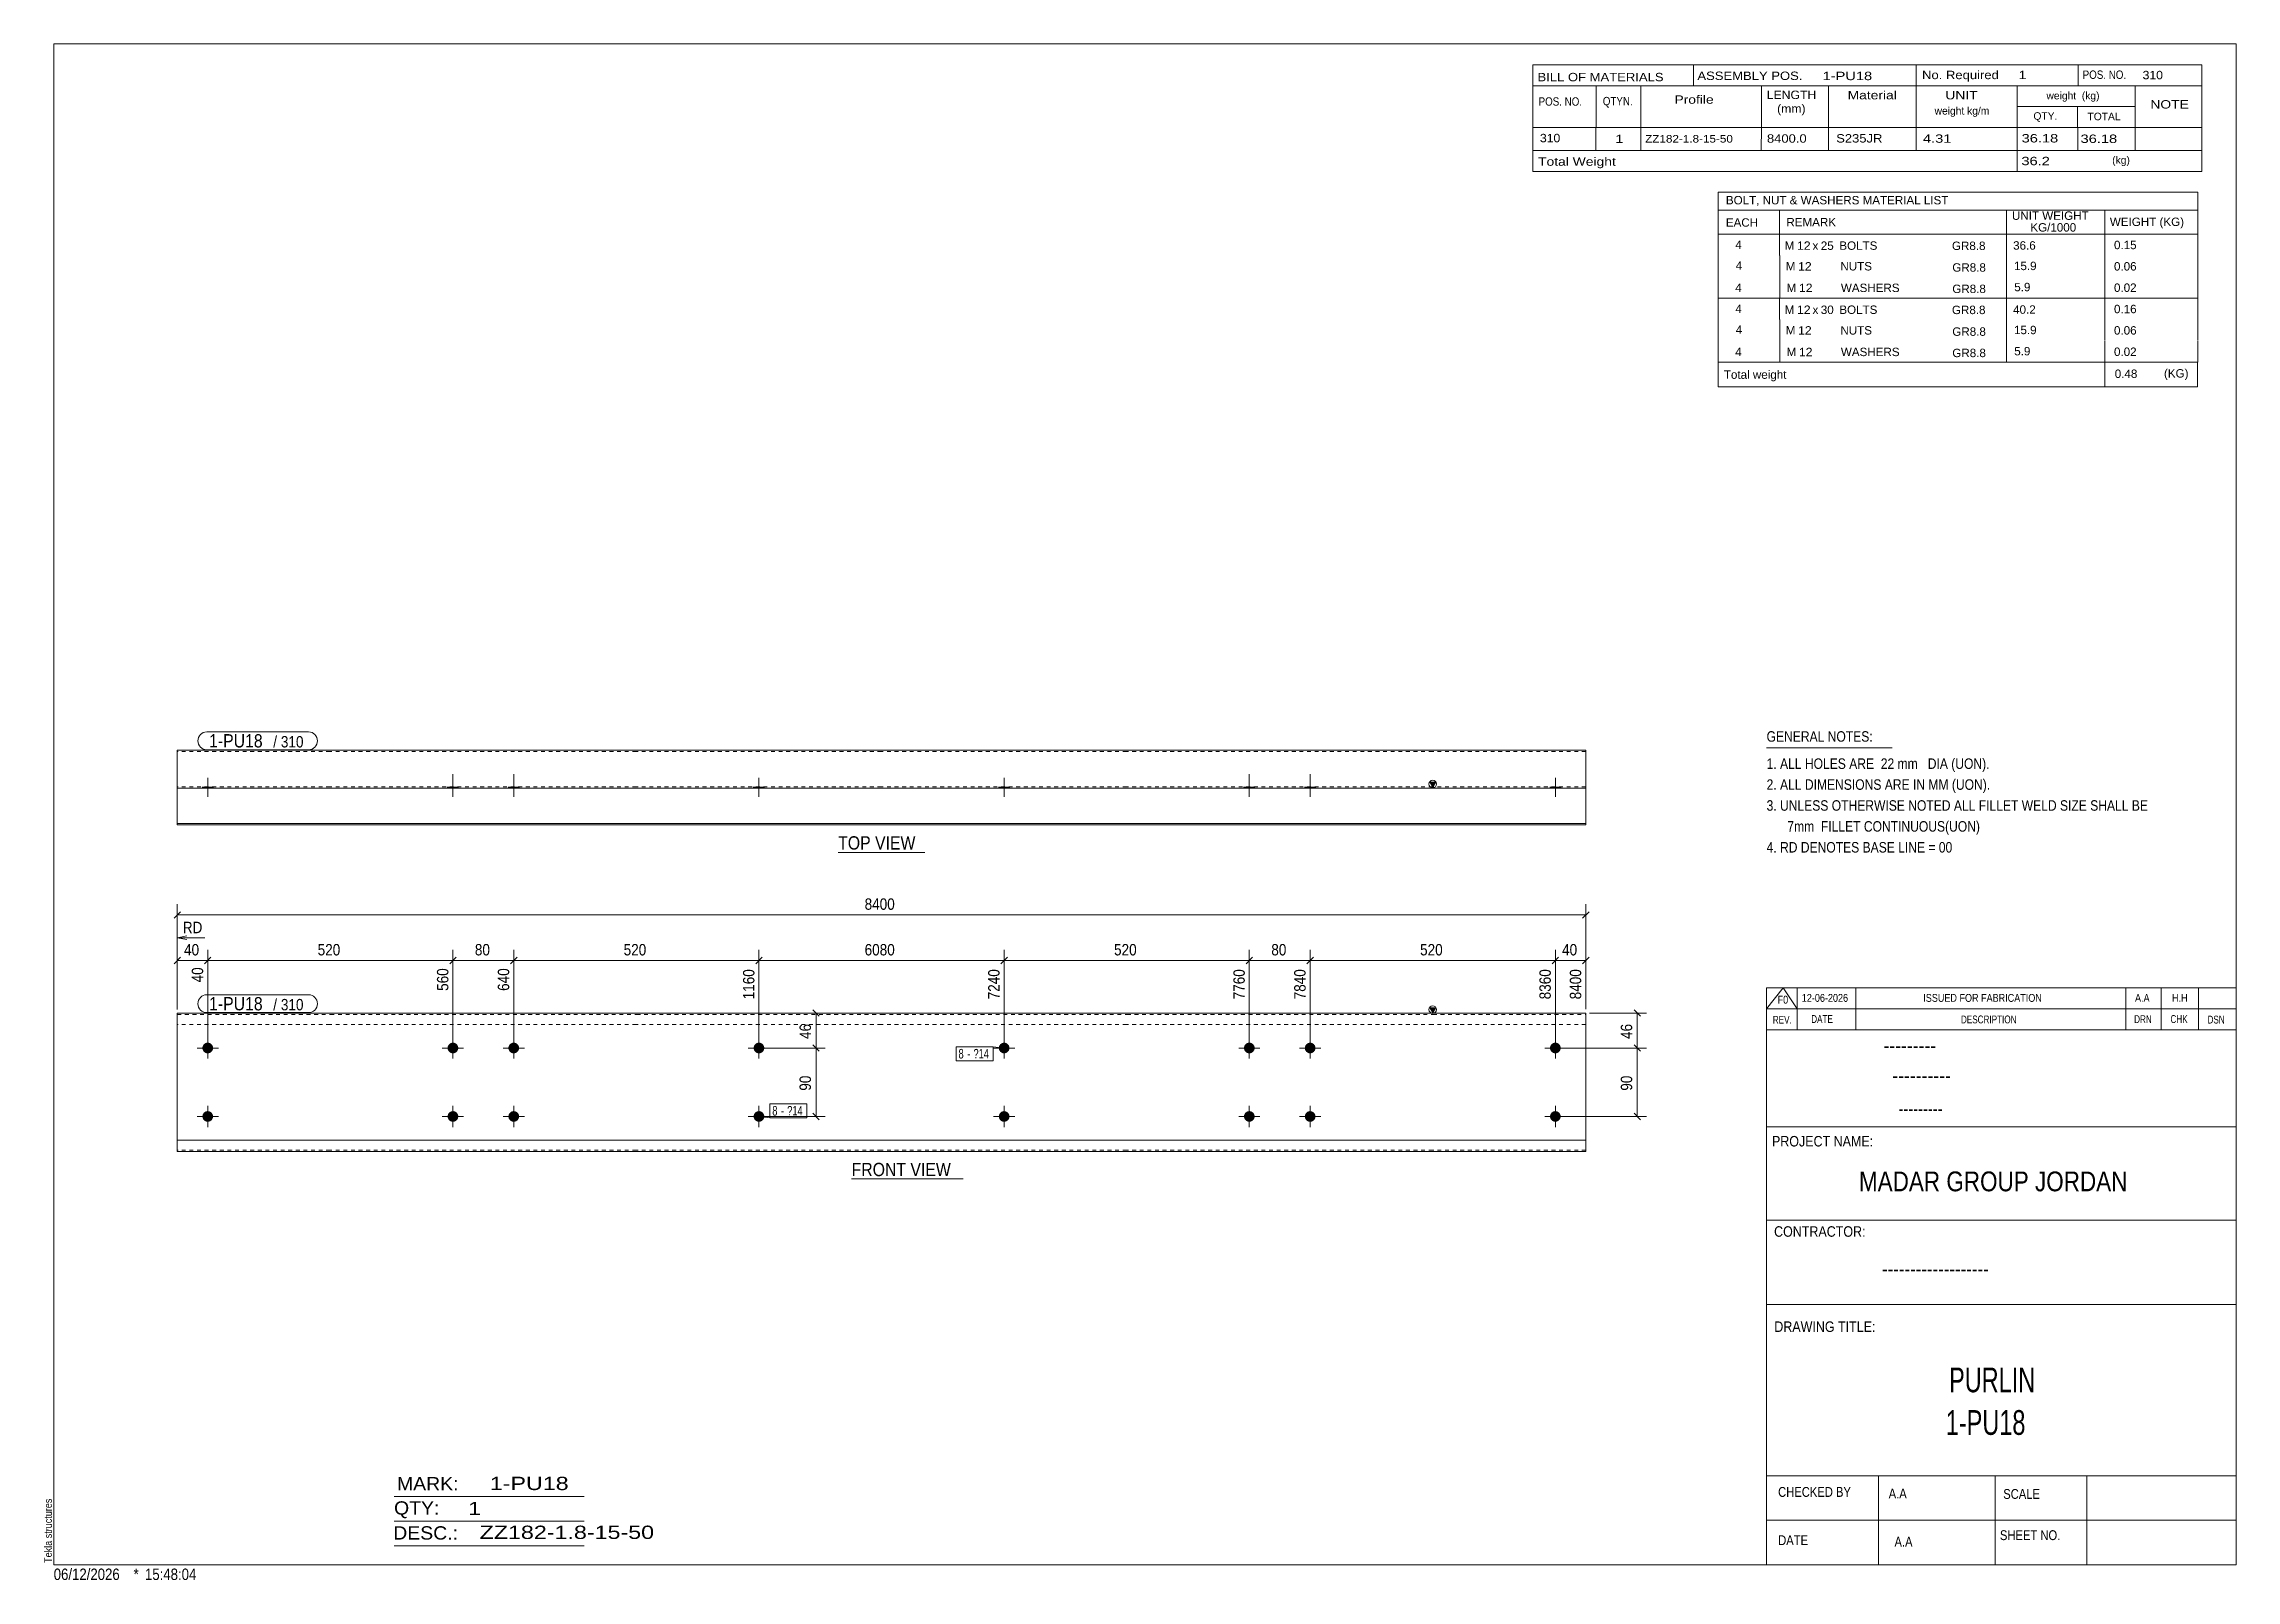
# Model space of a CAD drawing. Header units: millimetres. Extents: x 2 to 579, y 1 to 405.
import ezdxf

# ---------------------------------------------------------------- set-up
doc = ezdxf.new("R2010")
doc.units = ezdxf.units.MM
doc.linetypes.add('XKITLINE00', pattern=[0])
doc.linetypes.add('XKITLINE01', pattern=[4, 1, -1, 1, -1])
for name, color, linetype, lineweight in [('Bolt', 3, 'Continuous', 0), ('BoltMark', 7, 'Continuous', 0), ('Dimensions', 7, 'Continuous', 0), ('DrawingSheet', 5, 'Continuous', 0), ('OtherObjectType', 7, 'Continuous', 0), ('Part', 2, 'Continuous', 0), ('PartMark', 7, 'Continuous', 0)]:
    doc.layers.add(name, color=color, linetype=linetype, lineweight=lineweight)
doc.styles.add('@ARIAL_UNICODE_MS_BOLD', font='ARIAL.TTF')
doc.styles.add('ARIAL', font='ARIAL.TTF')
doc.styles.add('ARIAL_NARROW', font='ARIALN.TTF')
doc.styles.add('COMIC_SANS_MS_BOLD', font='COMICBD.TTF')
doc.styles.add('SWIS721_EX_BT', font='ARIAL.TTF')
doc.styles.add('SWISSE', font='ARIAL.TTF')

# ---------------------------------------------------------------- blocks, each defined once
blk = doc.blocks.new('*A1')
at = {"layer": 'Bolt'}
for points in [[(111.39, 140.88), (111.39, 140.84), (111.38, 140.81), (111.38, 140.77), (111.38, 140.74), (111.37, 140.7), (111.37, 140.67), (111.36, 140.64), (111.35, 140.6), (111.35, 140.57), (111.34, 140.54), (111.33, 140.5), (111.32, 140.47), (111.31, 140.44), (111.29, 140.41), (111.28, 140.37), (111.27, 140.34), (111.25, 140.31), (111.24, 140.28), (111.22, 140.25), (111.21, 140.22), (111.19, 140.19), (111.17, 140.16), (111.15, 140.13), (111.13, 140.1), (111.11, 140.08), (111.09, 140.05), (111.07, 140.02), (111.05, 140), (111.03, 139.97), (111, 139.94), (110.98, 139.92), (110.95, 139.9), (110.93, 139.87), (110.9, 139.85), (110.88, 139.83), (110.85, 139.81), (110.82, 139.79), (110.79, 139.77), (110.77, 139.75), (110.74, 139.73), (110.71, 139.71), (110.68, 139.69), (110.65, 139.68), (110.62, 139.66), (110.59, 139.64), (110.56, 139.63), (110.52, 139.62), (110.49, 139.6), (110.46, 139.59), (110.43, 139.58), (110.39, 139.57), (110.36, 139.56), (110.33, 139.55), (110.29, 139.54), (110.26, 139.54), (110.23, 139.53), (110.19, 139.53), (110.16, 139.52), (110.13, 139.52), (110.09, 139.51), (110.06, 139.51), (110.02, 139.51), (109.99, 139.51), (109.95, 139.51), (109.92, 139.51), (109.88, 139.51), (109.85, 139.52), (109.82, 139.52), (109.78, 139.53), (109.75, 139.53), (109.71, 139.54), (109.68, 139.54), (109.65, 139.55), (109.61, 139.56), (109.58, 139.57), (109.55, 139.58), (109.52, 139.59), (109.48, 139.6), (109.45, 139.62), (109.42, 139.63), (109.39, 139.64), (109.36, 139.66), (109.33, 139.68), (109.3, 139.69), (109.27, 139.71), (109.24, 139.73), (109.21, 139.75), (109.18, 139.77), (109.15, 139.79), (109.13, 139.81), (109.1, 139.83), (109.07, 139.85), (109.05, 139.87), (109.02, 139.9), (109, 139.92), (108.97, 139.94), (108.95, 139.97), (108.93, 140), (108.91, 140.02), (108.88, 140.05), (108.86, 140.08), (108.84, 140.1), (108.82, 140.13), (108.81, 140.16), (108.79, 140.19), (108.77, 140.22), (108.75, 140.25), (108.74, 140.28), (108.72, 140.31), (108.71, 140.34), (108.69, 140.37), (108.68, 140.41), (108.67, 140.44), (108.66, 140.47), (108.65, 140.5), (108.64, 140.54), (108.63, 140.57), (108.62, 140.6), (108.61, 140.64), (108.61, 140.67), (108.6, 140.7), (108.6, 140.74), (108.59, 140.77), (108.59, 140.81), (108.59, 140.84), (108.59, 140.88), (108.59, 140.91), (108.59, 140.94), (108.59, 140.98), (108.59, 141.01), (108.59, 141.05), (108.6, 141.08), (108.6, 141.12), (108.61, 141.15), (108.61, 141.18), (108.62, 141.22), (108.63, 141.25), (108.64, 141.28), (108.65, 141.32), (108.66, 141.35), (108.67, 141.38), (108.68, 141.41), (108.69, 141.45), (108.71, 141.48), (108.72, 141.51), (108.74, 141.54), (108.75, 141.57), (108.77, 141.6), (108.79, 141.63), (108.81, 141.66), (108.82, 141.69), (108.84, 141.72), (108.86, 141.74), (108.88, 141.77), (108.91, 141.8), (108.93, 141.82), (108.95, 141.85), (108.97, 141.88), (109, 141.9), (109.02, 141.92), (109.05, 141.95), (109.07, 141.97), (109.1, 141.99), (109.13, 142.01), (109.15, 142.03), (109.18, 142.05), (109.21, 142.07), (109.24, 142.09), (109.27, 142.11), (109.3, 142.13), (109.33, 142.14), (109.36, 142.16), (109.39, 142.18), (109.42, 142.19), (109.45, 142.2), (109.48, 142.22), (109.52, 142.23), (109.55, 142.24), (109.58, 142.25), (109.61, 142.26), (109.65, 142.27), (109.68, 142.28), (109.71, 142.28), (109.75, 142.29), (109.78, 142.29), (109.82, 142.3), (109.85, 142.3), (109.88, 142.31), (109.92, 142.31), (109.95, 142.31), (109.99, 142.31), (110.02, 142.31), (110.06, 142.31), (110.09, 142.31), (110.13, 142.3), (110.16, 142.3), (110.19, 142.29), (110.23, 142.29), (110.26, 142.28), (110.29, 142.28), (110.33, 142.27), (110.36, 142.26), (110.39, 142.25), (110.43, 142.24), (110.46, 142.23), (110.49, 142.22), (110.52, 142.2), (110.56, 142.19), (110.59, 142.18), (110.62, 142.16), (110.65, 142.14), (110.68, 142.13), (110.71, 142.11), (110.74, 142.09), (110.77, 142.07), (110.79, 142.05), (110.82, 142.03), (110.85, 142.01), (110.88, 141.99), (110.9, 141.97), (110.93, 141.95), (110.95, 141.92), (110.98, 141.9), (111, 141.88), (111.03, 141.85), (111.05, 141.82), (111.07, 141.8), (111.09, 141.77), (111.11, 141.74), (111.13, 141.72), (111.15, 141.69), (111.17, 141.66), (111.19, 141.63), (111.21, 141.6), (111.22, 141.57), (111.24, 141.54), (111.25, 141.51), (111.27, 141.48), (111.28, 141.45), (111.29, 141.41), (111.31, 141.38), (111.32, 141.35), (111.33, 141.32), (111.34, 141.28), (111.35, 141.25), (111.35, 141.22), (111.36, 141.18), (111.37, 141.15), (111.37, 141.12), (111.38, 141.08), (111.38, 141.05), (111.38, 141.01), (111.39, 140.98), (111.39, 140.94), (111.39, 140.91)], [(127.39, 140.88), (127.39, 140.84), (127.38, 140.81), (127.38, 140.77), (127.38, 140.74), (127.37, 140.7), (127.37, 140.67), (127.36, 140.64), (127.35, 140.6), (127.35, 140.57), (127.34, 140.54), (127.33, 140.5), (127.32, 140.47), (127.31, 140.44), (127.29, 140.41), (127.28, 140.37), (127.27, 140.34), (127.25, 140.31), (127.24, 140.28), (127.22, 140.25), (127.21, 140.22), (127.19, 140.19), (127.17, 140.16), (127.15, 140.13), (127.13, 140.1), (127.11, 140.08), (127.09, 140.05), (127.07, 140.02), (127.05, 140), (127.03, 139.97), (127, 139.94), (126.98, 139.92), (126.95, 139.9), (126.93, 139.87), (126.9, 139.85), (126.88, 139.83), (126.85, 139.81), (126.82, 139.79), (126.79, 139.77), (126.77, 139.75), (126.74, 139.73), (126.71, 139.71), (126.68, 139.69), (126.65, 139.68), (126.62, 139.66), (126.59, 139.64), (126.56, 139.63), (126.52, 139.62), (126.49, 139.6), (126.46, 139.59), (126.43, 139.58), (126.39, 139.57), (126.36, 139.56), (126.33, 139.55), (126.29, 139.54), (126.26, 139.54), (126.23, 139.53), (126.19, 139.53), (126.16, 139.52), (126.13, 139.52), (126.09, 139.51), (126.06, 139.51), (126.02, 139.51), (125.99, 139.51), (125.95, 139.51), (125.92, 139.51), (125.88, 139.51), (125.85, 139.52), (125.82, 139.52), (125.78, 139.53), (125.75, 139.53), (125.71, 139.54), (125.68, 139.54), (125.65, 139.55), (125.61, 139.56), (125.58, 139.57), (125.55, 139.58), (125.52, 139.59), (125.48, 139.6), (125.45, 139.62), (125.42, 139.63), (125.39, 139.64), (125.36, 139.66), (125.33, 139.68), (125.3, 139.69), (125.27, 139.71), (125.24, 139.73), (125.21, 139.75), (125.18, 139.77), (125.15, 139.79), (125.13, 139.81), (125.1, 139.83), (125.07, 139.85), (125.05, 139.87), (125.02, 139.9), (125, 139.92), (124.97, 139.94), (124.95, 139.97), (124.93, 140), (124.91, 140.02), (124.88, 140.05), (124.86, 140.08), (124.84, 140.1), (124.82, 140.13), (124.81, 140.16), (124.79, 140.19), (124.77, 140.22), (124.75, 140.25), (124.74, 140.28), (124.72, 140.31), (124.71, 140.34), (124.69, 140.37), (124.68, 140.41), (124.67, 140.44), (124.66, 140.47), (124.65, 140.5), (124.64, 140.54), (124.63, 140.57), (124.62, 140.6), (124.61, 140.64), (124.61, 140.67), (124.6, 140.7), (124.6, 140.74), (124.59, 140.77), (124.59, 140.81), (124.59, 140.84), (124.59, 140.88), (124.59, 140.91), (124.59, 140.94), (124.59, 140.98), (124.59, 141.01), (124.59, 141.05), (124.6, 141.08), (124.6, 141.12), (124.61, 141.15), (124.61, 141.18), (124.62, 141.22), (124.63, 141.25), (124.64, 141.28), (124.65, 141.32), (124.66, 141.35), (124.67, 141.38), (124.68, 141.41), (124.69, 141.45), (124.71, 141.48), (124.72, 141.51), (124.74, 141.54), (124.75, 141.57), (124.77, 141.6), (124.79, 141.63), (124.81, 141.66), (124.82, 141.69), (124.84, 141.72), (124.86, 141.74), (124.88, 141.77), (124.91, 141.8), (124.93, 141.82), (124.95, 141.85), (124.97, 141.88), (125, 141.9), (125.02, 141.92), (125.05, 141.95), (125.07, 141.97), (125.1, 141.99), (125.13, 142.01), (125.15, 142.03), (125.18, 142.05), (125.21, 142.07), (125.24, 142.09), (125.27, 142.11), (125.3, 142.13), (125.33, 142.14), (125.36, 142.16), (125.39, 142.18), (125.42, 142.19), (125.45, 142.2), (125.48, 142.22), (125.52, 142.23), (125.55, 142.24), (125.58, 142.25), (125.61, 142.26), (125.65, 142.27), (125.68, 142.28), (125.71, 142.28), (125.75, 142.29), (125.78, 142.29), (125.82, 142.3), (125.85, 142.3), (125.88, 142.31), (125.92, 142.31), (125.95, 142.31), (125.99, 142.31), (126.02, 142.31), (126.06, 142.31), (126.09, 142.31), (126.13, 142.3), (126.16, 142.3), (126.19, 142.29), (126.23, 142.29), (126.26, 142.28), (126.29, 142.28), (126.33, 142.27), (126.36, 142.26), (126.39, 142.25), (126.43, 142.24), (126.46, 142.23), (126.49, 142.22), (126.52, 142.2), (126.56, 142.19), (126.59, 142.18), (126.62, 142.16), (126.65, 142.14), (126.68, 142.13), (126.71, 142.11), (126.74, 142.09), (126.77, 142.07), (126.79, 142.05), (126.82, 142.03), (126.85, 142.01), (126.88, 141.99), (126.9, 141.97), (126.93, 141.95), (126.95, 141.92), (126.98, 141.9), (127, 141.88), (127.03, 141.85), (127.05, 141.82), (127.07, 141.8), (127.09, 141.77), (127.11, 141.74), (127.13, 141.72), (127.15, 141.69), (127.17, 141.66), (127.19, 141.63), (127.21, 141.6), (127.22, 141.57), (127.24, 141.54), (127.25, 141.51), (127.27, 141.48), (127.28, 141.45), (127.29, 141.41), (127.31, 141.38), (127.32, 141.35), (127.33, 141.32), (127.34, 141.28), (127.35, 141.25), (127.35, 141.22), (127.36, 141.18), (127.37, 141.15), (127.37, 141.12), (127.38, 141.08), (127.38, 141.05), (127.38, 141.01), (127.39, 140.98), (127.39, 140.94), (127.39, 140.91)], [(111.39, 122.88), (111.39, 122.84), (111.38, 122.81), (111.38, 122.77), (111.38, 122.74), (111.37, 122.7), (111.37, 122.67), (111.36, 122.64), (111.35, 122.6), (111.35, 122.57), (111.34, 122.54), (111.33, 122.5), (111.32, 122.47), (111.31, 122.44), (111.29, 122.41), (111.28, 122.37), (111.27, 122.34), (111.25, 122.31), (111.24, 122.28), (111.22, 122.25), (111.21, 122.22), (111.19, 122.19), (111.17, 122.16), (111.15, 122.13), (111.13, 122.1), (111.11, 122.08), (111.09, 122.05), (111.07, 122.02), (111.05, 122), (111.03, 121.97), (111, 121.94), (110.98, 121.92), (110.95, 121.9), (110.93, 121.87), (110.9, 121.85), (110.88, 121.83), (110.85, 121.81), (110.82, 121.79), (110.79, 121.77), (110.77, 121.75), (110.74, 121.73), (110.71, 121.71), (110.68, 121.69), (110.65, 121.68), (110.62, 121.66), (110.59, 121.64), (110.56, 121.63), (110.52, 121.62), (110.49, 121.6), (110.46, 121.59), (110.43, 121.58), (110.39, 121.57), (110.36, 121.56), (110.33, 121.55), (110.29, 121.54), (110.26, 121.54), (110.23, 121.53), (110.19, 121.53), (110.16, 121.52), (110.13, 121.52), (110.09, 121.51), (110.06, 121.51), (110.02, 121.51), (109.99, 121.51), (109.95, 121.51), (109.92, 121.51), (109.88, 121.51), (109.85, 121.52), (109.82, 121.52), (109.78, 121.53), (109.75, 121.53), (109.71, 121.54), (109.68, 121.54), (109.65, 121.55), (109.61, 121.56), (109.58, 121.57), (109.55, 121.58), (109.52, 121.59), (109.48, 121.6), (109.45, 121.62), (109.42, 121.63), (109.39, 121.64), (109.36, 121.66), (109.33, 121.68), (109.3, 121.69), (109.27, 121.71), (109.24, 121.73), (109.21, 121.75), (109.18, 121.77), (109.15, 121.79), (109.13, 121.81), (109.1, 121.83), (109.07, 121.85), (109.05, 121.87), (109.02, 121.9), (109, 121.92), (108.97, 121.94), (108.95, 121.97), (108.93, 122), (108.91, 122.02), (108.88, 122.05), (108.86, 122.08), (108.84, 122.1), (108.82, 122.13), (108.81, 122.16), (108.79, 122.19), (108.77, 122.22), (108.75, 122.25), (108.74, 122.28), (108.72, 122.31), (108.71, 122.34), (108.69, 122.37), (108.68, 122.41), (108.67, 122.44), (108.66, 122.47), (108.65, 122.5), (108.64, 122.54), (108.63, 122.57), (108.62, 122.6), (108.61, 122.64), (108.61, 122.67), (108.6, 122.7), (108.6, 122.74), (108.59, 122.77), (108.59, 122.81), (108.59, 122.84), (108.59, 122.88), (108.59, 122.91), (108.59, 122.94), (108.59, 122.98), (108.59, 123.01), (108.59, 123.05), (108.6, 123.08), (108.6, 123.12), (108.61, 123.15), (108.61, 123.18), (108.62, 123.22), (108.63, 123.25), (108.64, 123.28), (108.65, 123.32), (108.66, 123.35), (108.67, 123.38), (108.68, 123.41), (108.69, 123.45), (108.71, 123.48), (108.72, 123.51), (108.74, 123.54), (108.75, 123.57), (108.77, 123.6), (108.79, 123.63), (108.81, 123.66), (108.82, 123.69), (108.84, 123.72), (108.86, 123.74), (108.88, 123.77), (108.91, 123.8), (108.93, 123.82), (108.95, 123.85), (108.97, 123.88), (109, 123.9), (109.02, 123.92), (109.05, 123.95), (109.07, 123.97), (109.1, 123.99), (109.13, 124.01), (109.15, 124.03), (109.18, 124.05), (109.21, 124.07), (109.24, 124.09), (109.27, 124.11), (109.3, 124.13), (109.33, 124.14), (109.36, 124.16), (109.39, 124.18), (109.42, 124.19), (109.45, 124.2), (109.48, 124.22), (109.52, 124.23), (109.55, 124.24), (109.58, 124.25), (109.61, 124.26), (109.65, 124.27), (109.68, 124.28), (109.71, 124.28), (109.75, 124.29), (109.78, 124.29), (109.82, 124.3), (109.85, 124.3), (109.88, 124.31), (109.92, 124.31), (109.95, 124.31), (109.99, 124.31), (110.02, 124.31), (110.06, 124.31), (110.09, 124.31), (110.13, 124.3), (110.16, 124.3), (110.19, 124.29), (110.23, 124.29), (110.26, 124.28), (110.29, 124.28), (110.33, 124.27), (110.36, 124.26), (110.39, 124.25), (110.43, 124.24), (110.46, 124.23), (110.49, 124.22), (110.52, 124.2), (110.56, 124.19), (110.59, 124.18), (110.62, 124.16), (110.65, 124.14), (110.68, 124.13), (110.71, 124.11), (110.74, 124.09), (110.77, 124.07), (110.79, 124.05), (110.82, 124.03), (110.85, 124.01), (110.88, 123.99), (110.9, 123.97), (110.93, 123.95), (110.95, 123.92), (110.98, 123.9), (111, 123.88), (111.03, 123.85), (111.05, 123.82), (111.07, 123.8), (111.09, 123.77), (111.11, 123.74), (111.13, 123.72), (111.15, 123.69), (111.17, 123.66), (111.19, 123.63), (111.21, 123.6), (111.22, 123.57), (111.24, 123.54), (111.25, 123.51), (111.27, 123.48), (111.28, 123.45), (111.29, 123.41), (111.31, 123.38), (111.32, 123.35), (111.33, 123.32), (111.34, 123.28), (111.35, 123.25), (111.35, 123.22), (111.36, 123.18), (111.37, 123.15), (111.37, 123.12), (111.38, 123.08), (111.38, 123.05), (111.38, 123.01), (111.39, 122.98), (111.39, 122.94), (111.39, 122.91)], [(127.39, 122.88), (127.39, 122.84), (127.38, 122.81), (127.38, 122.77), (127.38, 122.74), (127.37, 122.7), (127.37, 122.67), (127.36, 122.64), (127.35, 122.6), (127.35, 122.57), (127.34, 122.54), (127.33, 122.5), (127.32, 122.47), (127.31, 122.44), (127.29, 122.41), (127.28, 122.37), (127.27, 122.34), (127.25, 122.31), (127.24, 122.28), (127.22, 122.25), (127.21, 122.22), (127.19, 122.19), (127.17, 122.16), (127.15, 122.13), (127.13, 122.1), (127.11, 122.08), (127.09, 122.05), (127.07, 122.02), (127.05, 122), (127.03, 121.97), (127, 121.94), (126.98, 121.92), (126.95, 121.9), (126.93, 121.87), (126.9, 121.85), (126.88, 121.83), (126.85, 121.81), (126.82, 121.79), (126.79, 121.77), (126.77, 121.75), (126.74, 121.73), (126.71, 121.71), (126.68, 121.69), (126.65, 121.68), (126.62, 121.66), (126.59, 121.64), (126.56, 121.63), (126.52, 121.62), (126.49, 121.6), (126.46, 121.59), (126.43, 121.58), (126.39, 121.57), (126.36, 121.56), (126.33, 121.55), (126.29, 121.54), (126.26, 121.54), (126.23, 121.53), (126.19, 121.53), (126.16, 121.52), (126.13, 121.52), (126.09, 121.51), (126.06, 121.51), (126.02, 121.51), (125.99, 121.51), (125.95, 121.51), (125.92, 121.51), (125.88, 121.51), (125.85, 121.52), (125.82, 121.52), (125.78, 121.53), (125.75, 121.53), (125.71, 121.54), (125.68, 121.54), (125.65, 121.55), (125.61, 121.56), (125.58, 121.57), (125.55, 121.58), (125.52, 121.59), (125.48, 121.6), (125.45, 121.62), (125.42, 121.63), (125.39, 121.64), (125.36, 121.66), (125.33, 121.68), (125.3, 121.69), (125.27, 121.71), (125.24, 121.73), (125.21, 121.75), (125.18, 121.77), (125.15, 121.79), (125.13, 121.81), (125.1, 121.83), (125.07, 121.85), (125.05, 121.87), (125.02, 121.9), (125, 121.92), (124.97, 121.94), (124.95, 121.97), (124.93, 122), (124.91, 122.02), (124.88, 122.05), (124.86, 122.08), (124.84, 122.1), (124.82, 122.13), (124.81, 122.16), (124.79, 122.19), (124.77, 122.22), (124.75, 122.25), (124.74, 122.28), (124.72, 122.31), (124.71, 122.34), (124.69, 122.37), (124.68, 122.41), (124.67, 122.44), (124.66, 122.47), (124.65, 122.5), (124.64, 122.54), (124.63, 122.57), (124.62, 122.6), (124.61, 122.64), (124.61, 122.67), (124.6, 122.7), (124.6, 122.74), (124.59, 122.77), (124.59, 122.81), (124.59, 122.84), (124.59, 122.88), (124.59, 122.91), (124.59, 122.94), (124.59, 122.98), (124.59, 123.01), (124.59, 123.05), (124.6, 123.08), (124.6, 123.12), (124.61, 123.15), (124.61, 123.18), (124.62, 123.22), (124.63, 123.25), (124.64, 123.28), (124.65, 123.32), (124.66, 123.35), (124.67, 123.38), (124.68, 123.41), (124.69, 123.45), (124.71, 123.48), (124.72, 123.51), (124.74, 123.54), (124.75, 123.57), (124.77, 123.6), (124.79, 123.63), (124.81, 123.66), (124.82, 123.69), (124.84, 123.72), (124.86, 123.74), (124.88, 123.77), (124.91, 123.8), (124.93, 123.82), (124.95, 123.85), (124.97, 123.88), (125, 123.9), (125.02, 123.92), (125.05, 123.95), (125.07, 123.97), (125.1, 123.99), (125.13, 124.01), (125.15, 124.03), (125.18, 124.05), (125.21, 124.07), (125.24, 124.09), (125.27, 124.11), (125.3, 124.13), (125.33, 124.14), (125.36, 124.16), (125.39, 124.18), (125.42, 124.19), (125.45, 124.2), (125.48, 124.22), (125.52, 124.23), (125.55, 124.24), (125.58, 124.25), (125.61, 124.26), (125.65, 124.27), (125.68, 124.28), (125.71, 124.28), (125.75, 124.29), (125.78, 124.29), (125.82, 124.3), (125.85, 124.3), (125.88, 124.31), (125.92, 124.31), (125.95, 124.31), (125.99, 124.31), (126.02, 124.31), (126.06, 124.31), (126.09, 124.31), (126.13, 124.3), (126.16, 124.3), (126.19, 124.29), (126.23, 124.29), (126.26, 124.28), (126.29, 124.28), (126.33, 124.27), (126.36, 124.26), (126.39, 124.25), (126.43, 124.24), (126.46, 124.23), (126.49, 124.22), (126.52, 124.2), (126.56, 124.19), (126.59, 124.18), (126.62, 124.16), (126.65, 124.14), (126.68, 124.13), (126.71, 124.11), (126.74, 124.09), (126.77, 124.07), (126.79, 124.05), (126.82, 124.03), (126.85, 124.01), (126.88, 123.99), (126.9, 123.97), (126.93, 123.95), (126.95, 123.92), (126.98, 123.9), (127, 123.88), (127.03, 123.85), (127.05, 123.82), (127.07, 123.8), (127.09, 123.77), (127.11, 123.74), (127.13, 123.72), (127.15, 123.69), (127.17, 123.66), (127.19, 123.63), (127.21, 123.6), (127.22, 123.57), (127.24, 123.54), (127.25, 123.51), (127.27, 123.48), (127.28, 123.45), (127.29, 123.41), (127.31, 123.38), (127.32, 123.35), (127.33, 123.32), (127.34, 123.28), (127.35, 123.25), (127.35, 123.22), (127.36, 123.18), (127.37, 123.15), (127.37, 123.12), (127.38, 123.08), (127.38, 123.05), (127.38, 123.01), (127.39, 122.98), (127.39, 122.94), (127.39, 122.91)]]:
    blk.add_hatch(color=3, dxfattribs=at).paths.add_polyline_path(points, flags=17)
at = {"layer": 'Bolt', "color": 3, "linetype": 'XKITLINE00', "lineweight": 0}
for p, q in [((112.79, 140.91), (107.19, 140.91)), ((109.99, 143.71), (109.99, 138.11)), ((128.79, 140.91), (123.19, 140.91)), ((125.99, 143.71), (125.99, 138.11)), ((112.79, 122.91), (107.19, 122.91)), ((109.99, 125.71), (109.99, 120.11)), ((128.79, 122.91), (123.19, 122.91)), ((125.99, 125.71), (125.99, 120.11))]:
    blk.add_line(p, q, dxfattribs=at)
blk = doc.blocks.new('*A2')
at = {"layer": 'Bolt'}
for points in [[(46.9, 140.88), (46.9, 140.84), (46.9, 140.81), (46.89, 140.77), (46.89, 140.74), (46.88, 140.7), (46.88, 140.67), (46.87, 140.64), (46.87, 140.6), (46.86, 140.57), (46.85, 140.54), (46.84, 140.5), (46.83, 140.47), (46.82, 140.44), (46.81, 140.41), (46.79, 140.37), (46.78, 140.34), (46.77, 140.31), (46.75, 140.28), (46.73, 140.25), (46.72, 140.22), (46.7, 140.19), (46.68, 140.16), (46.66, 140.13), (46.64, 140.1), (46.62, 140.08), (46.6, 140.05), (46.58, 140.02), (46.56, 140), (46.54, 139.97), (46.51, 139.94), (46.49, 139.92), (46.47, 139.9), (46.44, 139.87), (46.41, 139.85), (46.39, 139.83), (46.36, 139.81), (46.33, 139.79), (46.31, 139.77), (46.28, 139.75), (46.25, 139.73), (46.22, 139.71), (46.19, 139.69), (46.16, 139.68), (46.13, 139.66), (46.1, 139.64), (46.07, 139.63), (46.04, 139.62), (46, 139.6), (45.97, 139.59), (45.94, 139.58), (45.91, 139.57), (45.87, 139.56), (45.84, 139.55), (45.81, 139.54), (45.77, 139.54), (45.74, 139.53), (45.71, 139.53), (45.67, 139.52), (45.64, 139.52), (45.6, 139.51), (45.57, 139.51), (45.53, 139.51), (45.5, 139.51), (45.47, 139.51), (45.43, 139.51), (45.4, 139.51), (45.36, 139.52), (45.33, 139.52), (45.29, 139.53), (45.26, 139.53), (45.23, 139.54), (45.19, 139.54), (45.16, 139.55), (45.13, 139.56), (45.09, 139.57), (45.06, 139.58), (45.03, 139.59), (45, 139.6), (44.96, 139.62), (44.93, 139.63), (44.9, 139.64), (44.87, 139.66), (44.84, 139.68), (44.81, 139.69), (44.78, 139.71), (44.75, 139.73), (44.72, 139.75), (44.69, 139.77), (44.67, 139.79), (44.64, 139.81), (44.61, 139.83), (44.59, 139.85), (44.56, 139.87), (44.53, 139.9), (44.51, 139.92), (44.49, 139.94), (44.46, 139.97), (44.44, 140), (44.42, 140.02), (44.4, 140.05), (44.38, 140.08), (44.36, 140.1), (44.34, 140.13), (44.32, 140.16), (44.3, 140.19), (44.28, 140.22), (44.27, 140.25), (44.25, 140.28), (44.23, 140.31), (44.22, 140.34), (44.21, 140.37), (44.19, 140.41), (44.18, 140.44), (44.17, 140.47), (44.16, 140.5), (44.15, 140.54), (44.14, 140.57), (44.13, 140.6), (44.13, 140.64), (44.12, 140.67), (44.12, 140.7), (44.11, 140.74), (44.11, 140.77), (44.1, 140.81), (44.1, 140.84), (44.1, 140.88), (44.1, 140.91), (44.1, 140.94), (44.1, 140.98), (44.1, 141.01), (44.11, 141.05), (44.11, 141.08), (44.12, 141.12), (44.12, 141.15), (44.13, 141.18), (44.13, 141.22), (44.14, 141.25), (44.15, 141.28), (44.16, 141.32), (44.17, 141.35), (44.18, 141.38), (44.19, 141.41), (44.21, 141.45), (44.22, 141.48), (44.23, 141.51), (44.25, 141.54), (44.27, 141.57), (44.28, 141.6), (44.3, 141.63), (44.32, 141.66), (44.34, 141.69), (44.36, 141.72), (44.38, 141.74), (44.4, 141.77), (44.42, 141.8), (44.44, 141.82), (44.46, 141.85), (44.49, 141.88), (44.51, 141.9), (44.53, 141.92), (44.56, 141.95), (44.59, 141.97), (44.61, 141.99), (44.64, 142.01), (44.67, 142.03), (44.69, 142.05), (44.72, 142.07), (44.75, 142.09), (44.78, 142.11), (44.81, 142.13), (44.84, 142.14), (44.87, 142.16), (44.9, 142.18), (44.93, 142.19), (44.96, 142.2), (45, 142.22), (45.03, 142.23), (45.06, 142.24), (45.09, 142.25), (45.13, 142.26), (45.16, 142.27), (45.19, 142.28), (45.23, 142.28), (45.26, 142.29), (45.29, 142.29), (45.33, 142.3), (45.36, 142.3), (45.4, 142.31), (45.43, 142.31), (45.47, 142.31), (45.5, 142.31), (45.53, 142.31), (45.57, 142.31), (45.6, 142.31), (45.64, 142.3), (45.67, 142.3), (45.71, 142.29), (45.74, 142.29), (45.77, 142.28), (45.81, 142.28), (45.84, 142.27), (45.87, 142.26), (45.91, 142.25), (45.94, 142.24), (45.97, 142.23), (46, 142.22), (46.04, 142.2), (46.07, 142.19), (46.1, 142.18), (46.13, 142.16), (46.16, 142.14), (46.19, 142.13), (46.22, 142.11), (46.25, 142.09), (46.28, 142.07), (46.31, 142.05), (46.33, 142.03), (46.36, 142.01), (46.39, 141.99), (46.41, 141.97), (46.44, 141.95), (46.47, 141.92), (46.49, 141.9), (46.51, 141.88), (46.54, 141.85), (46.56, 141.82), (46.58, 141.8), (46.6, 141.77), (46.62, 141.74), (46.64, 141.72), (46.66, 141.69), (46.68, 141.66), (46.7, 141.63), (46.72, 141.6), (46.73, 141.57), (46.75, 141.54), (46.77, 141.51), (46.78, 141.48), (46.79, 141.45), (46.81, 141.41), (46.82, 141.38), (46.83, 141.35), (46.84, 141.32), (46.85, 141.28), (46.86, 141.25), (46.87, 141.22), (46.87, 141.18), (46.88, 141.15), (46.88, 141.12), (46.89, 141.08), (46.89, 141.05), (46.9, 141.01), (46.9, 140.98), (46.9, 140.94), (46.9, 140.91)], [(191.88, 140.88), (191.87, 140.84), (191.87, 140.81), (191.87, 140.77), (191.87, 140.74), (191.86, 140.7), (191.86, 140.67), (191.85, 140.64), (191.84, 140.6), (191.83, 140.57), (191.83, 140.54), (191.82, 140.5), (191.81, 140.47), (191.79, 140.44), (191.78, 140.41), (191.77, 140.37), (191.76, 140.34), (191.74, 140.31), (191.73, 140.28), (191.71, 140.25), (191.69, 140.22), (191.68, 140.19), (191.66, 140.16), (191.64, 140.13), (191.62, 140.1), (191.6, 140.08), (191.58, 140.05), (191.56, 140.02), (191.54, 140), (191.51, 139.97), (191.49, 139.94), (191.47, 139.92), (191.44, 139.9), (191.42, 139.87), (191.39, 139.85), (191.36, 139.83), (191.34, 139.81), (191.31, 139.79), (191.28, 139.77), (191.25, 139.75), (191.22, 139.73), (191.2, 139.71), (191.17, 139.69), (191.14, 139.68), (191.11, 139.66), (191.07, 139.64), (191.04, 139.63), (191.01, 139.62), (190.98, 139.6), (190.95, 139.59), (190.91, 139.58), (190.88, 139.57), (190.85, 139.56), (190.82, 139.55), (190.78, 139.54), (190.75, 139.54), (190.72, 139.53), (190.68, 139.53), (190.65, 139.52), (190.61, 139.52), (190.58, 139.51), (190.54, 139.51), (190.51, 139.51), (190.48, 139.51), (190.44, 139.51), (190.41, 139.51), (190.37, 139.51), (190.34, 139.52), (190.3, 139.52), (190.27, 139.53), (190.24, 139.53), (190.2, 139.54), (190.17, 139.54), (190.14, 139.55), (190.1, 139.56), (190.07, 139.57), (190.04, 139.58), (190, 139.59), (189.97, 139.6), (189.94, 139.62), (189.91, 139.63), (189.88, 139.64), (189.85, 139.66), (189.82, 139.68), (189.79, 139.69), (189.76, 139.71), (189.73, 139.73), (189.7, 139.75), (189.67, 139.77), (189.64, 139.79), (189.61, 139.81), (189.59, 139.83), (189.56, 139.85), (189.54, 139.87), (189.51, 139.9), (189.49, 139.92), (189.46, 139.94), (189.44, 139.97), (189.42, 140), (189.39, 140.02), (189.37, 140.05), (189.35, 140.08), (189.33, 140.1), (189.31, 140.13), (189.29, 140.16), (189.27, 140.19), (189.26, 140.22), (189.24, 140.25), (189.23, 140.28), (189.21, 140.31), (189.2, 140.34), (189.18, 140.37), (189.17, 140.41), (189.16, 140.44), (189.15, 140.47), (189.14, 140.5), (189.13, 140.54), (189.12, 140.57), (189.11, 140.6), (189.1, 140.64), (189.1, 140.67), (189.09, 140.7), (189.09, 140.74), (189.08, 140.77), (189.08, 140.81), (189.08, 140.84), (189.08, 140.88), (189.08, 140.91), (189.08, 140.94), (189.08, 140.98), (189.08, 141.01), (189.08, 141.05), (189.09, 141.08), (189.09, 141.12), (189.1, 141.15), (189.1, 141.18), (189.11, 141.22), (189.12, 141.25), (189.13, 141.28), (189.14, 141.32), (189.15, 141.35), (189.16, 141.38), (189.17, 141.41), (189.18, 141.45), (189.2, 141.48), (189.21, 141.51), (189.23, 141.54), (189.24, 141.57), (189.26, 141.6), (189.27, 141.63), (189.29, 141.66), (189.31, 141.69), (189.33, 141.72), (189.35, 141.74), (189.37, 141.77), (189.39, 141.8), (189.42, 141.82), (189.44, 141.85), (189.46, 141.88), (189.49, 141.9), (189.51, 141.92), (189.54, 141.95), (189.56, 141.97), (189.59, 141.99), (189.61, 142.01), (189.64, 142.03), (189.67, 142.05), (189.7, 142.07), (189.73, 142.09), (189.76, 142.11), (189.79, 142.13), (189.82, 142.14), (189.85, 142.16), (189.88, 142.18), (189.91, 142.19), (189.94, 142.2), (189.97, 142.22), (190, 142.23), (190.04, 142.24), (190.07, 142.25), (190.1, 142.26), (190.14, 142.27), (190.17, 142.28), (190.2, 142.28), (190.24, 142.29), (190.27, 142.29), (190.3, 142.3), (190.34, 142.3), (190.37, 142.31), (190.41, 142.31), (190.44, 142.31), (190.48, 142.31), (190.51, 142.31), (190.54, 142.31), (190.58, 142.31), (190.61, 142.3), (190.65, 142.3), (190.68, 142.29), (190.72, 142.29), (190.75, 142.28), (190.78, 142.28), (190.82, 142.27), (190.85, 142.26), (190.88, 142.25), (190.91, 142.24), (190.95, 142.23), (190.98, 142.22), (191.01, 142.2), (191.04, 142.19), (191.07, 142.18), (191.11, 142.16), (191.14, 142.14), (191.17, 142.13), (191.2, 142.11), (191.22, 142.09), (191.25, 142.07), (191.28, 142.05), (191.31, 142.03), (191.34, 142.01), (191.36, 141.99), (191.39, 141.97), (191.42, 141.95), (191.44, 141.92), (191.47, 141.9), (191.49, 141.88), (191.51, 141.85), (191.54, 141.82), (191.56, 141.8), (191.58, 141.77), (191.6, 141.74), (191.62, 141.72), (191.64, 141.69), (191.66, 141.66), (191.68, 141.63), (191.69, 141.6), (191.71, 141.57), (191.73, 141.54), (191.74, 141.51), (191.76, 141.48), (191.77, 141.45), (191.78, 141.41), (191.79, 141.38), (191.81, 141.35), (191.82, 141.32), (191.83, 141.28), (191.83, 141.25), (191.84, 141.22), (191.85, 141.18), (191.86, 141.15), (191.86, 141.12), (191.87, 141.08), (191.87, 141.05), (191.87, 141.01), (191.87, 140.98), (191.88, 140.94), (191.88, 140.91)], [(46.9, 122.88), (46.9, 122.84), (46.9, 122.81), (46.89, 122.77), (46.89, 122.74), (46.88, 122.7), (46.88, 122.67), (46.87, 122.64), (46.87, 122.6), (46.86, 122.57), (46.85, 122.54), (46.84, 122.5), (46.83, 122.47), (46.82, 122.44), (46.81, 122.41), (46.79, 122.37), (46.78, 122.34), (46.77, 122.31), (46.75, 122.28), (46.73, 122.25), (46.72, 122.22), (46.7, 122.19), (46.68, 122.16), (46.66, 122.13), (46.64, 122.1), (46.62, 122.08), (46.6, 122.05), (46.58, 122.02), (46.56, 122), (46.54, 121.97), (46.51, 121.94), (46.49, 121.92), (46.47, 121.9), (46.44, 121.87), (46.41, 121.85), (46.39, 121.83), (46.36, 121.81), (46.33, 121.79), (46.31, 121.77), (46.28, 121.75), (46.25, 121.73), (46.22, 121.71), (46.19, 121.69), (46.16, 121.68), (46.13, 121.66), (46.1, 121.64), (46.07, 121.63), (46.04, 121.62), (46, 121.6), (45.97, 121.59), (45.94, 121.58), (45.91, 121.57), (45.87, 121.56), (45.84, 121.55), (45.81, 121.54), (45.77, 121.54), (45.74, 121.53), (45.71, 121.53), (45.67, 121.52), (45.64, 121.52), (45.6, 121.51), (45.57, 121.51), (45.53, 121.51), (45.5, 121.51), (45.47, 121.51), (45.43, 121.51), (45.4, 121.51), (45.36, 121.52), (45.33, 121.52), (45.29, 121.53), (45.26, 121.53), (45.23, 121.54), (45.19, 121.54), (45.16, 121.55), (45.13, 121.56), (45.09, 121.57), (45.06, 121.58), (45.03, 121.59), (45, 121.6), (44.96, 121.62), (44.93, 121.63), (44.9, 121.64), (44.87, 121.66), (44.84, 121.68), (44.81, 121.69), (44.78, 121.71), (44.75, 121.73), (44.72, 121.75), (44.69, 121.77), (44.67, 121.79), (44.64, 121.81), (44.61, 121.83), (44.59, 121.85), (44.56, 121.87), (44.53, 121.9), (44.51, 121.92), (44.49, 121.94), (44.46, 121.97), (44.44, 122), (44.42, 122.02), (44.4, 122.05), (44.38, 122.08), (44.36, 122.1), (44.34, 122.13), (44.32, 122.16), (44.3, 122.19), (44.28, 122.22), (44.27, 122.25), (44.25, 122.28), (44.23, 122.31), (44.22, 122.34), (44.21, 122.37), (44.19, 122.41), (44.18, 122.44), (44.17, 122.47), (44.16, 122.5), (44.15, 122.54), (44.14, 122.57), (44.13, 122.6), (44.13, 122.64), (44.12, 122.67), (44.12, 122.7), (44.11, 122.74), (44.11, 122.77), (44.1, 122.81), (44.1, 122.84), (44.1, 122.88), (44.1, 122.91), (44.1, 122.94), (44.1, 122.98), (44.1, 123.01), (44.11, 123.05), (44.11, 123.08), (44.12, 123.12), (44.12, 123.15), (44.13, 123.18), (44.13, 123.22), (44.14, 123.25), (44.15, 123.28), (44.16, 123.32), (44.17, 123.35), (44.18, 123.38), (44.19, 123.41), (44.21, 123.45), (44.22, 123.48), (44.23, 123.51), (44.25, 123.54), (44.27, 123.57), (44.28, 123.6), (44.3, 123.63), (44.32, 123.66), (44.34, 123.69), (44.36, 123.72), (44.38, 123.74), (44.4, 123.77), (44.42, 123.8), (44.44, 123.82), (44.46, 123.85), (44.49, 123.88), (44.51, 123.9), (44.53, 123.92), (44.56, 123.95), (44.59, 123.97), (44.61, 123.99), (44.64, 124.01), (44.67, 124.03), (44.69, 124.05), (44.72, 124.07), (44.75, 124.09), (44.78, 124.11), (44.81, 124.13), (44.84, 124.14), (44.87, 124.16), (44.9, 124.18), (44.93, 124.19), (44.96, 124.2), (45, 124.22), (45.03, 124.23), (45.06, 124.24), (45.09, 124.25), (45.13, 124.26), (45.16, 124.27), (45.19, 124.28), (45.23, 124.28), (45.26, 124.29), (45.29, 124.29), (45.33, 124.3), (45.36, 124.3), (45.4, 124.31), (45.43, 124.31), (45.47, 124.31), (45.5, 124.31), (45.53, 124.31), (45.57, 124.31), (45.6, 124.31), (45.64, 124.3), (45.67, 124.3), (45.71, 124.29), (45.74, 124.29), (45.77, 124.28), (45.81, 124.28), (45.84, 124.27), (45.87, 124.26), (45.91, 124.25), (45.94, 124.24), (45.97, 124.23), (46, 124.22), (46.04, 124.2), (46.07, 124.19), (46.1, 124.18), (46.13, 124.16), (46.16, 124.14), (46.19, 124.13), (46.22, 124.11), (46.25, 124.09), (46.28, 124.07), (46.31, 124.05), (46.33, 124.03), (46.36, 124.01), (46.39, 123.99), (46.41, 123.97), (46.44, 123.95), (46.47, 123.92), (46.49, 123.9), (46.51, 123.88), (46.54, 123.85), (46.56, 123.82), (46.58, 123.8), (46.6, 123.77), (46.62, 123.74), (46.64, 123.72), (46.66, 123.69), (46.68, 123.66), (46.7, 123.63), (46.72, 123.6), (46.73, 123.57), (46.75, 123.54), (46.77, 123.51), (46.78, 123.48), (46.79, 123.45), (46.81, 123.41), (46.82, 123.38), (46.83, 123.35), (46.84, 123.32), (46.85, 123.28), (46.86, 123.25), (46.87, 123.22), (46.87, 123.18), (46.88, 123.15), (46.88, 123.12), (46.89, 123.08), (46.89, 123.05), (46.9, 123.01), (46.9, 122.98), (46.9, 122.94), (46.9, 122.91)], [(191.88, 122.88), (191.87, 122.84), (191.87, 122.81), (191.87, 122.77), (191.87, 122.74), (191.86, 122.7), (191.86, 122.67), (191.85, 122.64), (191.84, 122.6), (191.83, 122.57), (191.83, 122.54), (191.82, 122.5), (191.81, 122.47), (191.79, 122.44), (191.78, 122.41), (191.77, 122.37), (191.76, 122.34), (191.74, 122.31), (191.73, 122.28), (191.71, 122.25), (191.69, 122.22), (191.68, 122.19), (191.66, 122.16), (191.64, 122.13), (191.62, 122.1), (191.6, 122.08), (191.58, 122.05), (191.56, 122.02), (191.54, 122), (191.51, 121.97), (191.49, 121.94), (191.47, 121.92), (191.44, 121.9), (191.42, 121.87), (191.39, 121.85), (191.36, 121.83), (191.34, 121.81), (191.31, 121.79), (191.28, 121.77), (191.25, 121.75), (191.22, 121.73), (191.2, 121.71), (191.17, 121.69), (191.14, 121.68), (191.11, 121.66), (191.07, 121.64), (191.04, 121.63), (191.01, 121.62), (190.98, 121.6), (190.95, 121.59), (190.91, 121.58), (190.88, 121.57), (190.85, 121.56), (190.82, 121.55), (190.78, 121.54), (190.75, 121.54), (190.72, 121.53), (190.68, 121.53), (190.65, 121.52), (190.61, 121.52), (190.58, 121.51), (190.54, 121.51), (190.51, 121.51), (190.48, 121.51), (190.44, 121.51), (190.41, 121.51), (190.37, 121.51), (190.34, 121.52), (190.3, 121.52), (190.27, 121.53), (190.24, 121.53), (190.2, 121.54), (190.17, 121.54), (190.14, 121.55), (190.1, 121.56), (190.07, 121.57), (190.04, 121.58), (190, 121.59), (189.97, 121.6), (189.94, 121.62), (189.91, 121.63), (189.88, 121.64), (189.85, 121.66), (189.82, 121.68), (189.79, 121.69), (189.76, 121.71), (189.73, 121.73), (189.7, 121.75), (189.67, 121.77), (189.64, 121.79), (189.61, 121.81), (189.59, 121.83), (189.56, 121.85), (189.54, 121.87), (189.51, 121.9), (189.49, 121.92), (189.46, 121.94), (189.44, 121.97), (189.42, 122), (189.39, 122.02), (189.37, 122.05), (189.35, 122.08), (189.33, 122.1), (189.31, 122.13), (189.29, 122.16), (189.27, 122.19), (189.26, 122.22), (189.24, 122.25), (189.23, 122.28), (189.21, 122.31), (189.2, 122.34), (189.18, 122.37), (189.17, 122.41), (189.16, 122.44), (189.15, 122.47), (189.14, 122.5), (189.13, 122.54), (189.12, 122.57), (189.11, 122.6), (189.1, 122.64), (189.1, 122.67), (189.09, 122.7), (189.09, 122.74), (189.08, 122.77), (189.08, 122.81), (189.08, 122.84), (189.08, 122.88), (189.08, 122.91), (189.08, 122.94), (189.08, 122.98), (189.08, 123.01), (189.08, 123.05), (189.09, 123.08), (189.09, 123.12), (189.1, 123.15), (189.1, 123.18), (189.11, 123.22), (189.12, 123.25), (189.13, 123.28), (189.14, 123.32), (189.15, 123.35), (189.16, 123.38), (189.17, 123.41), (189.18, 123.45), (189.2, 123.48), (189.21, 123.51), (189.23, 123.54), (189.24, 123.57), (189.26, 123.6), (189.27, 123.63), (189.29, 123.66), (189.31, 123.69), (189.33, 123.72), (189.35, 123.74), (189.37, 123.77), (189.39, 123.8), (189.42, 123.82), (189.44, 123.85), (189.46, 123.88), (189.49, 123.9), (189.51, 123.92), (189.54, 123.95), (189.56, 123.97), (189.59, 123.99), (189.61, 124.01), (189.64, 124.03), (189.67, 124.05), (189.7, 124.07), (189.73, 124.09), (189.76, 124.11), (189.79, 124.13), (189.82, 124.14), (189.85, 124.16), (189.88, 124.18), (189.91, 124.19), (189.94, 124.2), (189.97, 124.22), (190, 124.23), (190.04, 124.24), (190.07, 124.25), (190.1, 124.26), (190.14, 124.27), (190.17, 124.28), (190.2, 124.28), (190.24, 124.29), (190.27, 124.29), (190.3, 124.3), (190.34, 124.3), (190.37, 124.31), (190.41, 124.31), (190.44, 124.31), (190.48, 124.31), (190.51, 124.31), (190.54, 124.31), (190.58, 124.31), (190.61, 124.3), (190.65, 124.3), (190.68, 124.29), (190.72, 124.29), (190.75, 124.28), (190.78, 124.28), (190.82, 124.27), (190.85, 124.26), (190.88, 124.25), (190.91, 124.24), (190.95, 124.23), (190.98, 124.22), (191.01, 124.2), (191.04, 124.19), (191.07, 124.18), (191.11, 124.16), (191.14, 124.14), (191.17, 124.13), (191.2, 124.11), (191.22, 124.09), (191.25, 124.07), (191.28, 124.05), (191.31, 124.03), (191.34, 124.01), (191.36, 123.99), (191.39, 123.97), (191.42, 123.95), (191.44, 123.92), (191.47, 123.9), (191.49, 123.88), (191.51, 123.85), (191.54, 123.82), (191.56, 123.8), (191.58, 123.77), (191.6, 123.74), (191.62, 123.72), (191.64, 123.69), (191.66, 123.66), (191.68, 123.63), (191.69, 123.6), (191.71, 123.57), (191.73, 123.54), (191.74, 123.51), (191.76, 123.48), (191.77, 123.45), (191.78, 123.41), (191.79, 123.38), (191.81, 123.35), (191.82, 123.32), (191.83, 123.28), (191.83, 123.25), (191.84, 123.22), (191.85, 123.18), (191.86, 123.15), (191.86, 123.12), (191.87, 123.08), (191.87, 123.05), (191.87, 123.01), (191.87, 122.98), (191.88, 122.94), (191.88, 122.91)]]:
    blk.add_hatch(color=3, dxfattribs=at).paths.add_polyline_path(points, flags=17)
at = {"layer": 'Bolt', "color": 3, "linetype": 'XKITLINE00', "lineweight": 0}
for p, q in [((48.3, 140.91), (42.7, 140.91)), ((45.5, 143.71), (45.5, 138.11)), ((193.28, 140.91), (187.68, 140.91)), ((190.48, 143.71), (190.48, 138.11)), ((48.3, 122.91), (42.7, 122.91)), ((45.5, 125.71), (45.5, 120.11)), ((193.28, 122.91), (187.68, 122.91)), ((190.48, 125.71), (190.48, 120.11))]:
    blk.add_line(p, q, dxfattribs=at)
blk = doc.blocks.new('*A3')
at = {"layer": 'Bolt'}
for points in [[(320.85, 140.88), (320.85, 140.84), (320.85, 140.81), (320.84, 140.77), (320.84, 140.74), (320.84, 140.7), (320.83, 140.67), (320.82, 140.64), (320.82, 140.6), (320.81, 140.57), (320.8, 140.54), (320.79, 140.5), (320.78, 140.47), (320.77, 140.44), (320.76, 140.41), (320.74, 140.37), (320.73, 140.34), (320.72, 140.31), (320.7, 140.28), (320.69, 140.25), (320.67, 140.22), (320.65, 140.19), (320.63, 140.16), (320.62, 140.13), (320.6, 140.1), (320.58, 140.08), (320.56, 140.05), (320.53, 140.02), (320.51, 140), (320.49, 139.97), (320.47, 139.94), (320.44, 139.92), (320.42, 139.9), (320.39, 139.87), (320.37, 139.85), (320.34, 139.83), (320.31, 139.81), (320.29, 139.79), (320.26, 139.77), (320.23, 139.75), (320.2, 139.73), (320.17, 139.71), (320.14, 139.69), (320.11, 139.68), (320.08, 139.66), (320.05, 139.64), (320.02, 139.63), (319.99, 139.62), (319.96, 139.6), (319.92, 139.59), (319.89, 139.58), (319.86, 139.57), (319.82, 139.56), (319.79, 139.55), (319.76, 139.54), (319.72, 139.54), (319.69, 139.53), (319.66, 139.53), (319.62, 139.52), (319.59, 139.52), (319.55, 139.51), (319.52, 139.51), (319.49, 139.51), (319.45, 139.51), (319.42, 139.51), (319.38, 139.51), (319.35, 139.51), (319.31, 139.52), (319.28, 139.52), (319.25, 139.53), (319.21, 139.53), (319.18, 139.54), (319.14, 139.54), (319.11, 139.55), (319.08, 139.56), (319.05, 139.57), (319.01, 139.58), (318.98, 139.59), (318.95, 139.6), (318.92, 139.62), (318.88, 139.63), (318.85, 139.64), (318.82, 139.66), (318.79, 139.68), (318.76, 139.69), (318.73, 139.71), (318.7, 139.73), (318.67, 139.75), (318.65, 139.77), (318.62, 139.79), (318.59, 139.81), (318.56, 139.83), (318.54, 139.85), (318.51, 139.87), (318.49, 139.9), (318.46, 139.92), (318.44, 139.94), (318.41, 139.97), (318.39, 140), (318.37, 140.02), (318.35, 140.05), (318.33, 140.08), (318.31, 140.1), (318.29, 140.13), (318.27, 140.16), (318.25, 140.19), (318.23, 140.22), (318.22, 140.25), (318.2, 140.28), (318.19, 140.31), (318.17, 140.34), (318.16, 140.37), (318.15, 140.41), (318.13, 140.44), (318.12, 140.47), (318.11, 140.5), (318.1, 140.54), (318.09, 140.57), (318.09, 140.6), (318.08, 140.64), (318.07, 140.67), (318.07, 140.7), (318.06, 140.74), (318.06, 140.77), (318.06, 140.81), (318.05, 140.84), (318.05, 140.88), (318.05, 140.91), (318.05, 140.94), (318.05, 140.98), (318.06, 141.01), (318.06, 141.05), (318.06, 141.08), (318.07, 141.12), (318.07, 141.15), (318.08, 141.18), (318.09, 141.22), (318.09, 141.25), (318.1, 141.28), (318.11, 141.32), (318.12, 141.35), (318.13, 141.38), (318.15, 141.41), (318.16, 141.45), (318.17, 141.48), (318.19, 141.51), (318.2, 141.54), (318.22, 141.57), (318.23, 141.6), (318.25, 141.63), (318.27, 141.66), (318.29, 141.69), (318.31, 141.72), (318.33, 141.74), (318.35, 141.77), (318.37, 141.8), (318.39, 141.82), (318.41, 141.85), (318.44, 141.88), (318.46, 141.9), (318.49, 141.92), (318.51, 141.95), (318.54, 141.97), (318.56, 141.99), (318.59, 142.01), (318.62, 142.03), (318.65, 142.05), (318.67, 142.07), (318.7, 142.09), (318.73, 142.11), (318.76, 142.13), (318.79, 142.14), (318.82, 142.16), (318.85, 142.18), (318.88, 142.19), (318.92, 142.2), (318.95, 142.22), (318.98, 142.23), (319.01, 142.24), (319.05, 142.25), (319.08, 142.26), (319.11, 142.27), (319.14, 142.28), (319.18, 142.28), (319.21, 142.29), (319.25, 142.29), (319.28, 142.3), (319.31, 142.3), (319.35, 142.31), (319.38, 142.31), (319.42, 142.31), (319.45, 142.31), (319.49, 142.31), (319.52, 142.31), (319.55, 142.31), (319.59, 142.3), (319.62, 142.3), (319.66, 142.29), (319.69, 142.29), (319.72, 142.28), (319.76, 142.28), (319.79, 142.27), (319.82, 142.26), (319.86, 142.25), (319.89, 142.24), (319.92, 142.23), (319.96, 142.22), (319.99, 142.2), (320.02, 142.19), (320.05, 142.18), (320.08, 142.16), (320.11, 142.14), (320.14, 142.13), (320.17, 142.11), (320.2, 142.09), (320.23, 142.07), (320.26, 142.05), (320.29, 142.03), (320.31, 142.01), (320.34, 141.99), (320.37, 141.97), (320.39, 141.95), (320.42, 141.92), (320.44, 141.9), (320.47, 141.88), (320.49, 141.85), (320.51, 141.82), (320.53, 141.8), (320.56, 141.77), (320.58, 141.74), (320.6, 141.72), (320.62, 141.69), (320.63, 141.66), (320.65, 141.63), (320.67, 141.6), (320.69, 141.57), (320.7, 141.54), (320.72, 141.51), (320.73, 141.48), (320.74, 141.45), (320.76, 141.41), (320.77, 141.38), (320.78, 141.35), (320.79, 141.32), (320.8, 141.28), (320.81, 141.25), (320.82, 141.22), (320.82, 141.18), (320.83, 141.15), (320.84, 141.12), (320.84, 141.08), (320.84, 141.05), (320.85, 141.01), (320.85, 140.98), (320.85, 140.94), (320.85, 140.91)], [(336.85, 140.88), (336.85, 140.84), (336.85, 140.81), (336.84, 140.77), (336.84, 140.74), (336.84, 140.7), (336.83, 140.67), (336.82, 140.64), (336.82, 140.6), (336.81, 140.57), (336.8, 140.54), (336.79, 140.5), (336.78, 140.47), (336.77, 140.44), (336.76, 140.41), (336.74, 140.37), (336.73, 140.34), (336.72, 140.31), (336.7, 140.28), (336.69, 140.25), (336.67, 140.22), (336.65, 140.19), (336.63, 140.16), (336.62, 140.13), (336.6, 140.1), (336.58, 140.08), (336.56, 140.05), (336.53, 140.02), (336.51, 140), (336.49, 139.97), (336.47, 139.94), (336.44, 139.92), (336.42, 139.9), (336.39, 139.87), (336.37, 139.85), (336.34, 139.83), (336.31, 139.81), (336.29, 139.79), (336.26, 139.77), (336.23, 139.75), (336.2, 139.73), (336.17, 139.71), (336.14, 139.69), (336.11, 139.68), (336.08, 139.66), (336.05, 139.64), (336.02, 139.63), (335.99, 139.62), (335.96, 139.6), (335.92, 139.59), (335.89, 139.58), (335.86, 139.57), (335.82, 139.56), (335.79, 139.55), (335.76, 139.54), (335.72, 139.54), (335.69, 139.53), (335.66, 139.53), (335.62, 139.52), (335.59, 139.52), (335.55, 139.51), (335.52, 139.51), (335.49, 139.51), (335.45, 139.51), (335.42, 139.51), (335.38, 139.51), (335.35, 139.51), (335.31, 139.52), (335.28, 139.52), (335.25, 139.53), (335.21, 139.53), (335.18, 139.54), (335.14, 139.54), (335.11, 139.55), (335.08, 139.56), (335.05, 139.57), (335.01, 139.58), (334.98, 139.59), (334.95, 139.6), (334.92, 139.62), (334.88, 139.63), (334.85, 139.64), (334.82, 139.66), (334.79, 139.68), (334.76, 139.69), (334.73, 139.71), (334.7, 139.73), (334.67, 139.75), (334.65, 139.77), (334.62, 139.79), (334.59, 139.81), (334.56, 139.83), (334.54, 139.85), (334.51, 139.87), (334.49, 139.9), (334.46, 139.92), (334.44, 139.94), (334.41, 139.97), (334.39, 140), (334.37, 140.02), (334.35, 140.05), (334.33, 140.08), (334.31, 140.1), (334.29, 140.13), (334.27, 140.16), (334.25, 140.19), (334.23, 140.22), (334.22, 140.25), (334.2, 140.28), (334.19, 140.31), (334.17, 140.34), (334.16, 140.37), (334.15, 140.41), (334.13, 140.44), (334.12, 140.47), (334.11, 140.5), (334.1, 140.54), (334.09, 140.57), (334.09, 140.6), (334.08, 140.64), (334.07, 140.67), (334.07, 140.7), (334.06, 140.74), (334.06, 140.77), (334.06, 140.81), (334.05, 140.84), (334.05, 140.88), (334.05, 140.91), (334.05, 140.94), (334.05, 140.98), (334.06, 141.01), (334.06, 141.05), (334.06, 141.08), (334.07, 141.12), (334.07, 141.15), (334.08, 141.18), (334.09, 141.22), (334.09, 141.25), (334.1, 141.28), (334.11, 141.32), (334.12, 141.35), (334.13, 141.38), (334.15, 141.41), (334.16, 141.45), (334.17, 141.48), (334.19, 141.51), (334.2, 141.54), (334.22, 141.57), (334.23, 141.6), (334.25, 141.63), (334.27, 141.66), (334.29, 141.69), (334.31, 141.72), (334.33, 141.74), (334.35, 141.77), (334.37, 141.8), (334.39, 141.82), (334.41, 141.85), (334.44, 141.88), (334.46, 141.9), (334.49, 141.92), (334.51, 141.95), (334.54, 141.97), (334.56, 141.99), (334.59, 142.01), (334.62, 142.03), (334.65, 142.05), (334.67, 142.07), (334.7, 142.09), (334.73, 142.11), (334.76, 142.13), (334.79, 142.14), (334.82, 142.16), (334.85, 142.18), (334.88, 142.19), (334.92, 142.2), (334.95, 142.22), (334.98, 142.23), (335.01, 142.24), (335.05, 142.25), (335.08, 142.26), (335.11, 142.27), (335.14, 142.28), (335.18, 142.28), (335.21, 142.29), (335.25, 142.29), (335.28, 142.3), (335.31, 142.3), (335.35, 142.31), (335.38, 142.31), (335.42, 142.31), (335.45, 142.31), (335.49, 142.31), (335.52, 142.31), (335.55, 142.31), (335.59, 142.3), (335.62, 142.3), (335.66, 142.29), (335.69, 142.29), (335.72, 142.28), (335.76, 142.28), (335.79, 142.27), (335.82, 142.26), (335.86, 142.25), (335.89, 142.24), (335.92, 142.23), (335.96, 142.22), (335.99, 142.2), (336.02, 142.19), (336.05, 142.18), (336.08, 142.16), (336.11, 142.14), (336.14, 142.13), (336.17, 142.11), (336.2, 142.09), (336.23, 142.07), (336.26, 142.05), (336.29, 142.03), (336.31, 142.01), (336.34, 141.99), (336.37, 141.97), (336.39, 141.95), (336.42, 141.92), (336.44, 141.9), (336.47, 141.88), (336.49, 141.85), (336.51, 141.82), (336.53, 141.8), (336.56, 141.77), (336.58, 141.74), (336.6, 141.72), (336.62, 141.69), (336.63, 141.66), (336.65, 141.63), (336.67, 141.6), (336.69, 141.57), (336.7, 141.54), (336.72, 141.51), (336.73, 141.48), (336.74, 141.45), (336.76, 141.41), (336.77, 141.38), (336.78, 141.35), (336.79, 141.32), (336.8, 141.28), (336.81, 141.25), (336.82, 141.22), (336.82, 141.18), (336.83, 141.15), (336.84, 141.12), (336.84, 141.08), (336.84, 141.05), (336.85, 141.01), (336.85, 140.98), (336.85, 140.94), (336.85, 140.91)], [(320.85, 122.88), (320.85, 122.84), (320.85, 122.81), (320.84, 122.77), (320.84, 122.74), (320.84, 122.7), (320.83, 122.67), (320.82, 122.64), (320.82, 122.6), (320.81, 122.57), (320.8, 122.54), (320.79, 122.5), (320.78, 122.47), (320.77, 122.44), (320.76, 122.41), (320.74, 122.37), (320.73, 122.34), (320.72, 122.31), (320.7, 122.28), (320.69, 122.25), (320.67, 122.22), (320.65, 122.19), (320.63, 122.16), (320.62, 122.13), (320.6, 122.1), (320.58, 122.08), (320.56, 122.05), (320.53, 122.02), (320.51, 122), (320.49, 121.97), (320.47, 121.94), (320.44, 121.92), (320.42, 121.9), (320.39, 121.87), (320.37, 121.85), (320.34, 121.83), (320.31, 121.81), (320.29, 121.79), (320.26, 121.77), (320.23, 121.75), (320.2, 121.73), (320.17, 121.71), (320.14, 121.69), (320.11, 121.68), (320.08, 121.66), (320.05, 121.64), (320.02, 121.63), (319.99, 121.62), (319.96, 121.6), (319.92, 121.59), (319.89, 121.58), (319.86, 121.57), (319.82, 121.56), (319.79, 121.55), (319.76, 121.54), (319.72, 121.54), (319.69, 121.53), (319.66, 121.53), (319.62, 121.52), (319.59, 121.52), (319.55, 121.51), (319.52, 121.51), (319.49, 121.51), (319.45, 121.51), (319.42, 121.51), (319.38, 121.51), (319.35, 121.51), (319.31, 121.52), (319.28, 121.52), (319.25, 121.53), (319.21, 121.53), (319.18, 121.54), (319.14, 121.54), (319.11, 121.55), (319.08, 121.56), (319.05, 121.57), (319.01, 121.58), (318.98, 121.59), (318.95, 121.6), (318.92, 121.62), (318.88, 121.63), (318.85, 121.64), (318.82, 121.66), (318.79, 121.68), (318.76, 121.69), (318.73, 121.71), (318.7, 121.73), (318.67, 121.75), (318.65, 121.77), (318.62, 121.79), (318.59, 121.81), (318.56, 121.83), (318.54, 121.85), (318.51, 121.87), (318.49, 121.9), (318.46, 121.92), (318.44, 121.94), (318.41, 121.97), (318.39, 122), (318.37, 122.02), (318.35, 122.05), (318.33, 122.08), (318.31, 122.1), (318.29, 122.13), (318.27, 122.16), (318.25, 122.19), (318.23, 122.22), (318.22, 122.25), (318.2, 122.28), (318.19, 122.31), (318.17, 122.34), (318.16, 122.37), (318.15, 122.41), (318.13, 122.44), (318.12, 122.47), (318.11, 122.5), (318.1, 122.54), (318.09, 122.57), (318.09, 122.6), (318.08, 122.64), (318.07, 122.67), (318.07, 122.7), (318.06, 122.74), (318.06, 122.77), (318.06, 122.81), (318.05, 122.84), (318.05, 122.88), (318.05, 122.91), (318.05, 122.94), (318.05, 122.98), (318.06, 123.01), (318.06, 123.05), (318.06, 123.08), (318.07, 123.12), (318.07, 123.15), (318.08, 123.18), (318.09, 123.22), (318.09, 123.25), (318.1, 123.28), (318.11, 123.32), (318.12, 123.35), (318.13, 123.38), (318.15, 123.41), (318.16, 123.45), (318.17, 123.48), (318.19, 123.51), (318.2, 123.54), (318.22, 123.57), (318.23, 123.6), (318.25, 123.63), (318.27, 123.66), (318.29, 123.69), (318.31, 123.72), (318.33, 123.74), (318.35, 123.77), (318.37, 123.8), (318.39, 123.82), (318.41, 123.85), (318.44, 123.88), (318.46, 123.9), (318.49, 123.92), (318.51, 123.95), (318.54, 123.97), (318.56, 123.99), (318.59, 124.01), (318.62, 124.03), (318.65, 124.05), (318.67, 124.07), (318.7, 124.09), (318.73, 124.11), (318.76, 124.13), (318.79, 124.14), (318.82, 124.16), (318.85, 124.18), (318.88, 124.19), (318.92, 124.2), (318.95, 124.22), (318.98, 124.23), (319.01, 124.24), (319.05, 124.25), (319.08, 124.26), (319.11, 124.27), (319.14, 124.28), (319.18, 124.28), (319.21, 124.29), (319.25, 124.29), (319.28, 124.3), (319.31, 124.3), (319.35, 124.31), (319.38, 124.31), (319.42, 124.31), (319.45, 124.31), (319.49, 124.31), (319.52, 124.31), (319.55, 124.31), (319.59, 124.3), (319.62, 124.3), (319.66, 124.29), (319.69, 124.29), (319.72, 124.28), (319.76, 124.28), (319.79, 124.27), (319.82, 124.26), (319.86, 124.25), (319.89, 124.24), (319.92, 124.23), (319.96, 124.22), (319.99, 124.2), (320.02, 124.19), (320.05, 124.18), (320.08, 124.16), (320.11, 124.14), (320.14, 124.13), (320.17, 124.11), (320.2, 124.09), (320.23, 124.07), (320.26, 124.05), (320.29, 124.03), (320.31, 124.01), (320.34, 123.99), (320.37, 123.97), (320.39, 123.95), (320.42, 123.92), (320.44, 123.9), (320.47, 123.88), (320.49, 123.85), (320.51, 123.82), (320.53, 123.8), (320.56, 123.77), (320.58, 123.74), (320.6, 123.72), (320.62, 123.69), (320.63, 123.66), (320.65, 123.63), (320.67, 123.6), (320.69, 123.57), (320.7, 123.54), (320.72, 123.51), (320.73, 123.48), (320.74, 123.45), (320.76, 123.41), (320.77, 123.38), (320.78, 123.35), (320.79, 123.32), (320.8, 123.28), (320.81, 123.25), (320.82, 123.22), (320.82, 123.18), (320.83, 123.15), (320.84, 123.12), (320.84, 123.08), (320.84, 123.05), (320.85, 123.01), (320.85, 122.98), (320.85, 122.94), (320.85, 122.91)], [(336.85, 122.88), (336.85, 122.84), (336.85, 122.81), (336.84, 122.77), (336.84, 122.74), (336.84, 122.7), (336.83, 122.67), (336.82, 122.64), (336.82, 122.6), (336.81, 122.57), (336.8, 122.54), (336.79, 122.5), (336.78, 122.47), (336.77, 122.44), (336.76, 122.41), (336.74, 122.37), (336.73, 122.34), (336.72, 122.31), (336.7, 122.28), (336.69, 122.25), (336.67, 122.22), (336.65, 122.19), (336.63, 122.16), (336.62, 122.13), (336.6, 122.1), (336.58, 122.08), (336.56, 122.05), (336.53, 122.02), (336.51, 122), (336.49, 121.97), (336.47, 121.94), (336.44, 121.92), (336.42, 121.9), (336.39, 121.87), (336.37, 121.85), (336.34, 121.83), (336.31, 121.81), (336.29, 121.79), (336.26, 121.77), (336.23, 121.75), (336.2, 121.73), (336.17, 121.71), (336.14, 121.69), (336.11, 121.68), (336.08, 121.66), (336.05, 121.64), (336.02, 121.63), (335.99, 121.62), (335.96, 121.6), (335.92, 121.59), (335.89, 121.58), (335.86, 121.57), (335.82, 121.56), (335.79, 121.55), (335.76, 121.54), (335.72, 121.54), (335.69, 121.53), (335.66, 121.53), (335.62, 121.52), (335.59, 121.52), (335.55, 121.51), (335.52, 121.51), (335.49, 121.51), (335.45, 121.51), (335.42, 121.51), (335.38, 121.51), (335.35, 121.51), (335.31, 121.52), (335.28, 121.52), (335.25, 121.53), (335.21, 121.53), (335.18, 121.54), (335.14, 121.54), (335.11, 121.55), (335.08, 121.56), (335.05, 121.57), (335.01, 121.58), (334.98, 121.59), (334.95, 121.6), (334.92, 121.62), (334.88, 121.63), (334.85, 121.64), (334.82, 121.66), (334.79, 121.68), (334.76, 121.69), (334.73, 121.71), (334.7, 121.73), (334.67, 121.75), (334.65, 121.77), (334.62, 121.79), (334.59, 121.81), (334.56, 121.83), (334.54, 121.85), (334.51, 121.87), (334.49, 121.9), (334.46, 121.92), (334.44, 121.94), (334.41, 121.97), (334.39, 122), (334.37, 122.02), (334.35, 122.05), (334.33, 122.08), (334.31, 122.1), (334.29, 122.13), (334.27, 122.16), (334.25, 122.19), (334.23, 122.22), (334.22, 122.25), (334.2, 122.28), (334.19, 122.31), (334.17, 122.34), (334.16, 122.37), (334.15, 122.41), (334.13, 122.44), (334.12, 122.47), (334.11, 122.5), (334.1, 122.54), (334.09, 122.57), (334.09, 122.6), (334.08, 122.64), (334.07, 122.67), (334.07, 122.7), (334.06, 122.74), (334.06, 122.77), (334.06, 122.81), (334.05, 122.84), (334.05, 122.88), (334.05, 122.91), (334.05, 122.94), (334.05, 122.98), (334.06, 123.01), (334.06, 123.05), (334.06, 123.08), (334.07, 123.12), (334.07, 123.15), (334.08, 123.18), (334.09, 123.22), (334.09, 123.25), (334.1, 123.28), (334.11, 123.32), (334.12, 123.35), (334.13, 123.38), (334.15, 123.41), (334.16, 123.45), (334.17, 123.48), (334.19, 123.51), (334.2, 123.54), (334.22, 123.57), (334.23, 123.6), (334.25, 123.63), (334.27, 123.66), (334.29, 123.69), (334.31, 123.72), (334.33, 123.74), (334.35, 123.77), (334.37, 123.8), (334.39, 123.82), (334.41, 123.85), (334.44, 123.88), (334.46, 123.9), (334.49, 123.92), (334.51, 123.95), (334.54, 123.97), (334.56, 123.99), (334.59, 124.01), (334.62, 124.03), (334.65, 124.05), (334.67, 124.07), (334.7, 124.09), (334.73, 124.11), (334.76, 124.13), (334.79, 124.14), (334.82, 124.16), (334.85, 124.18), (334.88, 124.19), (334.92, 124.2), (334.95, 124.22), (334.98, 124.23), (335.01, 124.24), (335.05, 124.25), (335.08, 124.26), (335.11, 124.27), (335.14, 124.28), (335.18, 124.28), (335.21, 124.29), (335.25, 124.29), (335.28, 124.3), (335.31, 124.3), (335.35, 124.31), (335.38, 124.31), (335.42, 124.31), (335.45, 124.31), (335.49, 124.31), (335.52, 124.31), (335.55, 124.31), (335.59, 124.3), (335.62, 124.3), (335.66, 124.29), (335.69, 124.29), (335.72, 124.28), (335.76, 124.28), (335.79, 124.27), (335.82, 124.26), (335.86, 124.25), (335.89, 124.24), (335.92, 124.23), (335.96, 124.22), (335.99, 124.2), (336.02, 124.19), (336.05, 124.18), (336.08, 124.16), (336.11, 124.14), (336.14, 124.13), (336.17, 124.11), (336.2, 124.09), (336.23, 124.07), (336.26, 124.05), (336.29, 124.03), (336.31, 124.01), (336.34, 123.99), (336.37, 123.97), (336.39, 123.95), (336.42, 123.92), (336.44, 123.9), (336.47, 123.88), (336.49, 123.85), (336.51, 123.82), (336.53, 123.8), (336.56, 123.77), (336.58, 123.74), (336.6, 123.72), (336.62, 123.69), (336.63, 123.66), (336.65, 123.63), (336.67, 123.6), (336.69, 123.57), (336.7, 123.54), (336.72, 123.51), (336.73, 123.48), (336.74, 123.45), (336.76, 123.41), (336.77, 123.38), (336.78, 123.35), (336.79, 123.32), (336.8, 123.28), (336.81, 123.25), (336.82, 123.22), (336.82, 123.18), (336.83, 123.15), (336.84, 123.12), (336.84, 123.08), (336.84, 123.05), (336.85, 123.01), (336.85, 122.98), (336.85, 122.94), (336.85, 122.91)]]:
    blk.add_hatch(color=3, dxfattribs=at).paths.add_polyline_path(points, flags=17)
at = {"layer": 'Bolt', "color": 3, "linetype": 'XKITLINE00', "lineweight": 0}
for p, q in [((322.25, 140.91), (316.65, 140.91)), ((319.45, 143.71), (319.45, 138.11)), ((338.25, 140.91), (332.65, 140.91)), ((335.45, 143.71), (335.45, 138.11)), ((322.25, 122.91), (316.65, 122.91)), ((319.45, 125.71), (319.45, 120.11)), ((338.25, 122.91), (332.65, 122.91)), ((335.45, 125.71), (335.45, 120.11))]:
    blk.add_line(p, q, dxfattribs=at)
blk = doc.blocks.new('*A4')
at = {"layer": 'Bolt'}
for points in [[(256.36, 140.88), (256.36, 140.84), (256.36, 140.81), (256.36, 140.77), (256.35, 140.74), (256.35, 140.7), (256.34, 140.67), (256.34, 140.64), (256.33, 140.6), (256.32, 140.57), (256.31, 140.54), (256.3, 140.5), (256.29, 140.47), (256.28, 140.44), (256.27, 140.41), (256.26, 140.37), (256.24, 140.34), (256.23, 140.31), (256.21, 140.28), (256.2, 140.25), (256.18, 140.22), (256.16, 140.19), (256.15, 140.16), (256.13, 140.13), (256.11, 140.1), (256.09, 140.08), (256.07, 140.05), (256.05, 140.02), (256.02, 140), (256, 139.97), (255.98, 139.94), (255.95, 139.92), (255.93, 139.9), (255.9, 139.87), (255.88, 139.85), (255.85, 139.83), (255.82, 139.81), (255.8, 139.79), (255.77, 139.77), (255.74, 139.75), (255.71, 139.73), (255.68, 139.71), (255.65, 139.69), (255.62, 139.68), (255.59, 139.66), (255.56, 139.64), (255.53, 139.63), (255.5, 139.62), (255.47, 139.6), (255.44, 139.59), (255.4, 139.58), (255.37, 139.57), (255.34, 139.56), (255.3, 139.55), (255.27, 139.54), (255.24, 139.54), (255.2, 139.53), (255.17, 139.53), (255.13, 139.52), (255.1, 139.52), (255.07, 139.51), (255.03, 139.51), (255, 139.51), (254.96, 139.51), (254.93, 139.51), (254.89, 139.51), (254.86, 139.51), (254.83, 139.52), (254.79, 139.52), (254.76, 139.53), (254.72, 139.53), (254.69, 139.54), (254.66, 139.54), (254.62, 139.55), (254.59, 139.56), (254.56, 139.57), (254.52, 139.58), (254.49, 139.59), (254.46, 139.6), (254.43, 139.62), (254.4, 139.63), (254.37, 139.64), (254.33, 139.66), (254.3, 139.68), (254.27, 139.69), (254.24, 139.71), (254.21, 139.73), (254.19, 139.75), (254.16, 139.77), (254.13, 139.79), (254.1, 139.81), (254.08, 139.83), (254.05, 139.85), (254.02, 139.87), (254, 139.9), (253.97, 139.92), (253.95, 139.94), (253.93, 139.97), (253.9, 140), (253.88, 140.02), (253.86, 140.05), (253.84, 140.08), (253.82, 140.1), (253.8, 140.13), (253.78, 140.16), (253.76, 140.19), (253.75, 140.22), (253.73, 140.25), (253.71, 140.28), (253.7, 140.31), (253.68, 140.34), (253.67, 140.37), (253.66, 140.41), (253.65, 140.44), (253.63, 140.47), (253.62, 140.5), (253.61, 140.54), (253.61, 140.57), (253.6, 140.6), (253.59, 140.64), (253.58, 140.67), (253.58, 140.7), (253.57, 140.74), (253.57, 140.77), (253.57, 140.81), (253.57, 140.84), (253.56, 140.88), (253.56, 140.91), (253.56, 140.94), (253.57, 140.98), (253.57, 141.01), (253.57, 141.05), (253.57, 141.08), (253.58, 141.12), (253.58, 141.15), (253.59, 141.18), (253.6, 141.22), (253.61, 141.25), (253.61, 141.28), (253.62, 141.32), (253.63, 141.35), (253.65, 141.38), (253.66, 141.41), (253.67, 141.45), (253.68, 141.48), (253.7, 141.51), (253.71, 141.54), (253.73, 141.57), (253.75, 141.6), (253.76, 141.63), (253.78, 141.66), (253.8, 141.69), (253.82, 141.72), (253.84, 141.74), (253.86, 141.77), (253.88, 141.8), (253.9, 141.82), (253.93, 141.85), (253.95, 141.88), (253.97, 141.9), (254, 141.92), (254.02, 141.95), (254.05, 141.97), (254.08, 141.99), (254.1, 142.01), (254.13, 142.03), (254.16, 142.05), (254.19, 142.07), (254.21, 142.09), (254.24, 142.11), (254.27, 142.13), (254.3, 142.14), (254.33, 142.16), (254.37, 142.18), (254.4, 142.19), (254.43, 142.2), (254.46, 142.22), (254.49, 142.23), (254.52, 142.24), (254.56, 142.25), (254.59, 142.26), (254.62, 142.27), (254.66, 142.28), (254.69, 142.28), (254.72, 142.29), (254.76, 142.29), (254.79, 142.3), (254.83, 142.3), (254.86, 142.31), (254.89, 142.31), (254.93, 142.31), (254.96, 142.31), (255, 142.31), (255.03, 142.31), (255.07, 142.31), (255.1, 142.3), (255.13, 142.3), (255.17, 142.29), (255.2, 142.29), (255.24, 142.28), (255.27, 142.28), (255.3, 142.27), (255.34, 142.26), (255.37, 142.25), (255.4, 142.24), (255.44, 142.23), (255.47, 142.22), (255.5, 142.2), (255.53, 142.19), (255.56, 142.18), (255.59, 142.16), (255.62, 142.14), (255.65, 142.13), (255.68, 142.11), (255.71, 142.09), (255.74, 142.07), (255.77, 142.05), (255.8, 142.03), (255.82, 142.01), (255.85, 141.99), (255.88, 141.97), (255.9, 141.95), (255.93, 141.92), (255.95, 141.9), (255.98, 141.88), (256, 141.85), (256.02, 141.82), (256.05, 141.8), (256.07, 141.77), (256.09, 141.74), (256.11, 141.72), (256.13, 141.69), (256.15, 141.66), (256.16, 141.63), (256.18, 141.6), (256.2, 141.57), (256.21, 141.54), (256.23, 141.51), (256.24, 141.48), (256.26, 141.45), (256.27, 141.41), (256.28, 141.38), (256.29, 141.35), (256.3, 141.32), (256.31, 141.28), (256.32, 141.25), (256.33, 141.22), (256.34, 141.18), (256.34, 141.15), (256.35, 141.12), (256.35, 141.08), (256.36, 141.05), (256.36, 141.01), (256.36, 140.98), (256.36, 140.94), (256.36, 140.91)], [(401.34, 140.88), (401.34, 140.84), (401.34, 140.81), (401.33, 140.77), (401.33, 140.74), (401.32, 140.7), (401.32, 140.67), (401.31, 140.64), (401.31, 140.6), (401.3, 140.57), (401.29, 140.54), (401.28, 140.5), (401.27, 140.47), (401.26, 140.44), (401.25, 140.41), (401.23, 140.37), (401.22, 140.34), (401.2, 140.31), (401.19, 140.28), (401.17, 140.25), (401.16, 140.22), (401.14, 140.19), (401.12, 140.16), (401.1, 140.13), (401.08, 140.1), (401.06, 140.08), (401.04, 140.05), (401.02, 140.02), (401, 140), (400.98, 139.97), (400.95, 139.94), (400.93, 139.92), (400.9, 139.9), (400.88, 139.87), (400.85, 139.85), (400.83, 139.83), (400.8, 139.81), (400.77, 139.79), (400.75, 139.77), (400.72, 139.75), (400.69, 139.73), (400.66, 139.71), (400.63, 139.69), (400.6, 139.68), (400.57, 139.66), (400.54, 139.64), (400.51, 139.63), (400.48, 139.62), (400.44, 139.6), (400.41, 139.59), (400.38, 139.58), (400.35, 139.57), (400.31, 139.56), (400.28, 139.55), (400.25, 139.54), (400.21, 139.54), (400.18, 139.53), (400.14, 139.53), (400.11, 139.52), (400.08, 139.52), (400.04, 139.51), (400.01, 139.51), (399.97, 139.51), (399.94, 139.51), (399.9, 139.51), (399.87, 139.51), (399.84, 139.51), (399.8, 139.52), (399.77, 139.52), (399.73, 139.53), (399.7, 139.53), (399.67, 139.54), (399.63, 139.54), (399.6, 139.55), (399.57, 139.56), (399.53, 139.57), (399.5, 139.58), (399.47, 139.59), (399.44, 139.6), (399.4, 139.62), (399.37, 139.63), (399.34, 139.64), (399.31, 139.66), (399.28, 139.68), (399.25, 139.69), (399.22, 139.71), (399.19, 139.73), (399.16, 139.75), (399.13, 139.77), (399.11, 139.79), (399.08, 139.81), (399.05, 139.83), (399.02, 139.85), (399, 139.87), (398.97, 139.9), (398.95, 139.92), (398.93, 139.94), (398.9, 139.97), (398.88, 140), (398.86, 140.02), (398.84, 140.05), (398.81, 140.08), (398.79, 140.1), (398.78, 140.13), (398.76, 140.16), (398.74, 140.19), (398.72, 140.22), (398.7, 140.25), (398.69, 140.28), (398.67, 140.31), (398.66, 140.34), (398.65, 140.37), (398.63, 140.41), (398.62, 140.44), (398.61, 140.47), (398.6, 140.5), (398.59, 140.54), (398.58, 140.57), (398.57, 140.6), (398.57, 140.64), (398.56, 140.67), (398.55, 140.7), (398.55, 140.74), (398.55, 140.77), (398.54, 140.81), (398.54, 140.84), (398.54, 140.88), (398.54, 140.91), (398.54, 140.94), (398.54, 140.98), (398.54, 141.01), (398.55, 141.05), (398.55, 141.08), (398.55, 141.12), (398.56, 141.15), (398.57, 141.18), (398.57, 141.22), (398.58, 141.25), (398.59, 141.28), (398.6, 141.32), (398.61, 141.35), (398.62, 141.38), (398.63, 141.41), (398.65, 141.45), (398.66, 141.48), (398.67, 141.51), (398.69, 141.54), (398.7, 141.57), (398.72, 141.6), (398.74, 141.63), (398.76, 141.66), (398.78, 141.69), (398.79, 141.72), (398.81, 141.74), (398.84, 141.77), (398.86, 141.8), (398.88, 141.82), (398.9, 141.85), (398.93, 141.88), (398.95, 141.9), (398.97, 141.92), (399, 141.95), (399.02, 141.97), (399.05, 141.99), (399.08, 142.01), (399.11, 142.03), (399.13, 142.05), (399.16, 142.07), (399.19, 142.09), (399.22, 142.11), (399.25, 142.13), (399.28, 142.14), (399.31, 142.16), (399.34, 142.18), (399.37, 142.19), (399.4, 142.2), (399.44, 142.22), (399.47, 142.23), (399.5, 142.24), (399.53, 142.25), (399.57, 142.26), (399.6, 142.27), (399.63, 142.28), (399.67, 142.28), (399.7, 142.29), (399.73, 142.29), (399.77, 142.3), (399.8, 142.3), (399.84, 142.31), (399.87, 142.31), (399.9, 142.31), (399.94, 142.31), (399.97, 142.31), (400.01, 142.31), (400.04, 142.31), (400.08, 142.3), (400.11, 142.3), (400.14, 142.29), (400.18, 142.29), (400.21, 142.28), (400.25, 142.28), (400.28, 142.27), (400.31, 142.26), (400.35, 142.25), (400.38, 142.24), (400.41, 142.23), (400.44, 142.22), (400.48, 142.2), (400.51, 142.19), (400.54, 142.18), (400.57, 142.16), (400.6, 142.14), (400.63, 142.13), (400.66, 142.11), (400.69, 142.09), (400.72, 142.07), (400.75, 142.05), (400.77, 142.03), (400.8, 142.01), (400.83, 141.99), (400.85, 141.97), (400.88, 141.95), (400.9, 141.92), (400.93, 141.9), (400.95, 141.88), (400.98, 141.85), (401, 141.82), (401.02, 141.8), (401.04, 141.77), (401.06, 141.74), (401.08, 141.72), (401.1, 141.69), (401.12, 141.66), (401.14, 141.63), (401.16, 141.6), (401.17, 141.57), (401.19, 141.54), (401.2, 141.51), (401.22, 141.48), (401.23, 141.45), (401.25, 141.41), (401.26, 141.38), (401.27, 141.35), (401.28, 141.32), (401.29, 141.28), (401.3, 141.25), (401.31, 141.22), (401.31, 141.18), (401.32, 141.15), (401.32, 141.12), (401.33, 141.08), (401.33, 141.05), (401.34, 141.01), (401.34, 140.98), (401.34, 140.94), (401.34, 140.91)], [(256.36, 122.88), (256.36, 122.84), (256.36, 122.81), (256.36, 122.77), (256.35, 122.74), (256.35, 122.7), (256.34, 122.67), (256.34, 122.64), (256.33, 122.6), (256.32, 122.57), (256.31, 122.54), (256.3, 122.5), (256.29, 122.47), (256.28, 122.44), (256.27, 122.41), (256.26, 122.37), (256.24, 122.34), (256.23, 122.31), (256.21, 122.28), (256.2, 122.25), (256.18, 122.22), (256.16, 122.19), (256.15, 122.16), (256.13, 122.13), (256.11, 122.1), (256.09, 122.08), (256.07, 122.05), (256.05, 122.02), (256.02, 122), (256, 121.97), (255.98, 121.94), (255.95, 121.92), (255.93, 121.9), (255.9, 121.87), (255.88, 121.85), (255.85, 121.83), (255.82, 121.81), (255.8, 121.79), (255.77, 121.77), (255.74, 121.75), (255.71, 121.73), (255.68, 121.71), (255.65, 121.69), (255.62, 121.68), (255.59, 121.66), (255.56, 121.64), (255.53, 121.63), (255.5, 121.62), (255.47, 121.6), (255.44, 121.59), (255.4, 121.58), (255.37, 121.57), (255.34, 121.56), (255.3, 121.55), (255.27, 121.54), (255.24, 121.54), (255.2, 121.53), (255.17, 121.53), (255.13, 121.52), (255.1, 121.52), (255.07, 121.51), (255.03, 121.51), (255, 121.51), (254.96, 121.51), (254.93, 121.51), (254.89, 121.51), (254.86, 121.51), (254.83, 121.52), (254.79, 121.52), (254.76, 121.53), (254.72, 121.53), (254.69, 121.54), (254.66, 121.54), (254.62, 121.55), (254.59, 121.56), (254.56, 121.57), (254.52, 121.58), (254.49, 121.59), (254.46, 121.6), (254.43, 121.62), (254.4, 121.63), (254.37, 121.64), (254.33, 121.66), (254.3, 121.68), (254.27, 121.69), (254.24, 121.71), (254.21, 121.73), (254.19, 121.75), (254.16, 121.77), (254.13, 121.79), (254.1, 121.81), (254.08, 121.83), (254.05, 121.85), (254.02, 121.87), (254, 121.9), (253.97, 121.92), (253.95, 121.94), (253.93, 121.97), (253.9, 122), (253.88, 122.02), (253.86, 122.05), (253.84, 122.08), (253.82, 122.1), (253.8, 122.13), (253.78, 122.16), (253.76, 122.19), (253.75, 122.22), (253.73, 122.25), (253.71, 122.28), (253.7, 122.31), (253.68, 122.34), (253.67, 122.37), (253.66, 122.41), (253.65, 122.44), (253.63, 122.47), (253.62, 122.5), (253.61, 122.54), (253.61, 122.57), (253.6, 122.6), (253.59, 122.64), (253.58, 122.67), (253.58, 122.7), (253.57, 122.74), (253.57, 122.77), (253.57, 122.81), (253.57, 122.84), (253.56, 122.88), (253.56, 122.91), (253.56, 122.94), (253.57, 122.98), (253.57, 123.01), (253.57, 123.05), (253.57, 123.08), (253.58, 123.12), (253.58, 123.15), (253.59, 123.18), (253.6, 123.22), (253.61, 123.25), (253.61, 123.28), (253.62, 123.32), (253.63, 123.35), (253.65, 123.38), (253.66, 123.41), (253.67, 123.45), (253.68, 123.48), (253.7, 123.51), (253.71, 123.54), (253.73, 123.57), (253.75, 123.6), (253.76, 123.63), (253.78, 123.66), (253.8, 123.69), (253.82, 123.72), (253.84, 123.74), (253.86, 123.77), (253.88, 123.8), (253.9, 123.82), (253.93, 123.85), (253.95, 123.88), (253.97, 123.9), (254, 123.92), (254.02, 123.95), (254.05, 123.97), (254.08, 123.99), (254.1, 124.01), (254.13, 124.03), (254.16, 124.05), (254.19, 124.07), (254.21, 124.09), (254.24, 124.11), (254.27, 124.13), (254.3, 124.14), (254.33, 124.16), (254.37, 124.18), (254.4, 124.19), (254.43, 124.2), (254.46, 124.22), (254.49, 124.23), (254.52, 124.24), (254.56, 124.25), (254.59, 124.26), (254.62, 124.27), (254.66, 124.28), (254.69, 124.28), (254.72, 124.29), (254.76, 124.29), (254.79, 124.3), (254.83, 124.3), (254.86, 124.31), (254.89, 124.31), (254.93, 124.31), (254.96, 124.31), (255, 124.31), (255.03, 124.31), (255.07, 124.31), (255.1, 124.3), (255.13, 124.3), (255.17, 124.29), (255.2, 124.29), (255.24, 124.28), (255.27, 124.28), (255.3, 124.27), (255.34, 124.26), (255.37, 124.25), (255.4, 124.24), (255.44, 124.23), (255.47, 124.22), (255.5, 124.2), (255.53, 124.19), (255.56, 124.18), (255.59, 124.16), (255.62, 124.14), (255.65, 124.13), (255.68, 124.11), (255.71, 124.09), (255.74, 124.07), (255.77, 124.05), (255.8, 124.03), (255.82, 124.01), (255.85, 123.99), (255.88, 123.97), (255.9, 123.95), (255.93, 123.92), (255.95, 123.9), (255.98, 123.88), (256, 123.85), (256.02, 123.82), (256.05, 123.8), (256.07, 123.77), (256.09, 123.74), (256.11, 123.72), (256.13, 123.69), (256.15, 123.66), (256.16, 123.63), (256.18, 123.6), (256.2, 123.57), (256.21, 123.54), (256.23, 123.51), (256.24, 123.48), (256.26, 123.45), (256.27, 123.41), (256.28, 123.38), (256.29, 123.35), (256.3, 123.32), (256.31, 123.28), (256.32, 123.25), (256.33, 123.22), (256.34, 123.18), (256.34, 123.15), (256.35, 123.12), (256.35, 123.08), (256.36, 123.05), (256.36, 123.01), (256.36, 122.98), (256.36, 122.94), (256.36, 122.91)], [(401.34, 122.88), (401.34, 122.84), (401.34, 122.81), (401.33, 122.77), (401.33, 122.74), (401.32, 122.7), (401.32, 122.67), (401.31, 122.64), (401.31, 122.6), (401.3, 122.57), (401.29, 122.54), (401.28, 122.5), (401.27, 122.47), (401.26, 122.44), (401.25, 122.41), (401.23, 122.37), (401.22, 122.34), (401.2, 122.31), (401.19, 122.28), (401.17, 122.25), (401.16, 122.22), (401.14, 122.19), (401.12, 122.16), (401.1, 122.13), (401.08, 122.1), (401.06, 122.08), (401.04, 122.05), (401.02, 122.02), (401, 122), (400.98, 121.97), (400.95, 121.94), (400.93, 121.92), (400.9, 121.9), (400.88, 121.87), (400.85, 121.85), (400.83, 121.83), (400.8, 121.81), (400.77, 121.79), (400.75, 121.77), (400.72, 121.75), (400.69, 121.73), (400.66, 121.71), (400.63, 121.69), (400.6, 121.68), (400.57, 121.66), (400.54, 121.64), (400.51, 121.63), (400.48, 121.62), (400.44, 121.6), (400.41, 121.59), (400.38, 121.58), (400.35, 121.57), (400.31, 121.56), (400.28, 121.55), (400.25, 121.54), (400.21, 121.54), (400.18, 121.53), (400.14, 121.53), (400.11, 121.52), (400.08, 121.52), (400.04, 121.51), (400.01, 121.51), (399.97, 121.51), (399.94, 121.51), (399.9, 121.51), (399.87, 121.51), (399.84, 121.51), (399.8, 121.52), (399.77, 121.52), (399.73, 121.53), (399.7, 121.53), (399.67, 121.54), (399.63, 121.54), (399.6, 121.55), (399.57, 121.56), (399.53, 121.57), (399.5, 121.58), (399.47, 121.59), (399.44, 121.6), (399.4, 121.62), (399.37, 121.63), (399.34, 121.64), (399.31, 121.66), (399.28, 121.68), (399.25, 121.69), (399.22, 121.71), (399.19, 121.73), (399.16, 121.75), (399.13, 121.77), (399.11, 121.79), (399.08, 121.81), (399.05, 121.83), (399.02, 121.85), (399, 121.87), (398.97, 121.9), (398.95, 121.92), (398.93, 121.94), (398.9, 121.97), (398.88, 122), (398.86, 122.02), (398.84, 122.05), (398.81, 122.08), (398.79, 122.1), (398.78, 122.13), (398.76, 122.16), (398.74, 122.19), (398.72, 122.22), (398.7, 122.25), (398.69, 122.28), (398.67, 122.31), (398.66, 122.34), (398.65, 122.37), (398.63, 122.41), (398.62, 122.44), (398.61, 122.47), (398.6, 122.5), (398.59, 122.54), (398.58, 122.57), (398.57, 122.6), (398.57, 122.64), (398.56, 122.67), (398.55, 122.7), (398.55, 122.74), (398.55, 122.77), (398.54, 122.81), (398.54, 122.84), (398.54, 122.88), (398.54, 122.91), (398.54, 122.94), (398.54, 122.98), (398.54, 123.01), (398.55, 123.05), (398.55, 123.08), (398.55, 123.12), (398.56, 123.15), (398.57, 123.18), (398.57, 123.22), (398.58, 123.25), (398.59, 123.28), (398.6, 123.32), (398.61, 123.35), (398.62, 123.38), (398.63, 123.41), (398.65, 123.45), (398.66, 123.48), (398.67, 123.51), (398.69, 123.54), (398.7, 123.57), (398.72, 123.6), (398.74, 123.63), (398.76, 123.66), (398.78, 123.69), (398.79, 123.72), (398.81, 123.74), (398.84, 123.77), (398.86, 123.8), (398.88, 123.82), (398.9, 123.85), (398.93, 123.88), (398.95, 123.9), (398.97, 123.92), (399, 123.95), (399.02, 123.97), (399.05, 123.99), (399.08, 124.01), (399.11, 124.03), (399.13, 124.05), (399.16, 124.07), (399.19, 124.09), (399.22, 124.11), (399.25, 124.13), (399.28, 124.14), (399.31, 124.16), (399.34, 124.18), (399.37, 124.19), (399.4, 124.2), (399.44, 124.22), (399.47, 124.23), (399.5, 124.24), (399.53, 124.25), (399.57, 124.26), (399.6, 124.27), (399.63, 124.28), (399.67, 124.28), (399.7, 124.29), (399.73, 124.29), (399.77, 124.3), (399.8, 124.3), (399.84, 124.31), (399.87, 124.31), (399.9, 124.31), (399.94, 124.31), (399.97, 124.31), (400.01, 124.31), (400.04, 124.31), (400.08, 124.3), (400.11, 124.3), (400.14, 124.29), (400.18, 124.29), (400.21, 124.28), (400.25, 124.28), (400.28, 124.27), (400.31, 124.26), (400.35, 124.25), (400.38, 124.24), (400.41, 124.23), (400.44, 124.22), (400.48, 124.2), (400.51, 124.19), (400.54, 124.18), (400.57, 124.16), (400.6, 124.14), (400.63, 124.13), (400.66, 124.11), (400.69, 124.09), (400.72, 124.07), (400.75, 124.05), (400.77, 124.03), (400.8, 124.01), (400.83, 123.99), (400.85, 123.97), (400.88, 123.95), (400.9, 123.92), (400.93, 123.9), (400.95, 123.88), (400.98, 123.85), (401, 123.82), (401.02, 123.8), (401.04, 123.77), (401.06, 123.74), (401.08, 123.72), (401.1, 123.69), (401.12, 123.66), (401.14, 123.63), (401.16, 123.6), (401.17, 123.57), (401.19, 123.54), (401.2, 123.51), (401.22, 123.48), (401.23, 123.45), (401.25, 123.41), (401.26, 123.38), (401.27, 123.35), (401.28, 123.32), (401.29, 123.28), (401.3, 123.25), (401.31, 123.22), (401.31, 123.18), (401.32, 123.15), (401.32, 123.12), (401.33, 123.08), (401.33, 123.05), (401.34, 123.01), (401.34, 122.98), (401.34, 122.94), (401.34, 122.91)]]:
    blk.add_hatch(color=3, dxfattribs=at).paths.add_polyline_path(points, flags=17)
at = {"layer": 'Bolt', "color": 3, "linetype": 'XKITLINE00', "lineweight": 0}
for p, q in [((257.76, 140.91), (252.16, 140.91)), ((254.96, 143.71), (254.96, 138.11)), ((402.74, 140.91), (397.14, 140.91)), ((399.94, 143.71), (399.94, 138.11)), ((257.76, 122.91), (252.16, 122.91)), ((254.96, 125.71), (254.96, 120.11)), ((402.74, 122.91), (397.14, 122.91)), ((399.94, 125.71), (399.94, 120.11))]:
    blk.add_line(p, q, dxfattribs=at)
blk = doc.blocks.new('*A5')
at = {"layer": 'Part'}
blk.add_hatch(color=2, dxfattribs=at).paths.add_polyline_path([(366.9, 151.51), (368.5, 151.51), (367.7, 150.11)], flags=17)
at = {"layer": 'Part', "color": 2, "linetype": 'XKITLINE00', "lineweight": 0}
for p, q in [((37.5, 113.71), (37.5, 150.11)), ((77.69, 150.11), (37.5, 150.11)), ((158.18, 150.11), (77.79, 150.11)), ((222.67, 150.11), (158.28, 150.11)), ((287.16, 150.11), (222.77, 150.11)), ((367.65, 150.11), (287.26, 150.11)), ((367.7, 150.11), (366.9, 151.51)), ((366.9, 151.51), (368.5, 151.51)), ((368.5, 151.51), (367.7, 150.11)), ((407.94, 150.11), (367.75, 150.11)), ((407.94, 113.71), (407.94, 150.11)), ((77.69, 116.71), (37.5, 116.71)), ((158.18, 116.71), (77.79, 116.71)), ((222.67, 116.71), (158.28, 116.71)), ((287.16, 116.71), (222.77, 116.71)), ((367.65, 116.71), (287.26, 116.71)), ((407.94, 116.71), (367.75, 116.71)), ((77.69, 113.71), (37.5, 113.71)), ((158.18, 113.71), (77.79, 113.71)), ((222.67, 113.71), (158.28, 113.71)), ((287.16, 113.71), (222.77, 113.71)), ((367.65, 113.71), (287.26, 113.71)), ((407.94, 113.71), (367.75, 113.71))]:
    blk.add_line(p, q, dxfattribs=at)
at = {"layer": 'Part', "color": 7, "linetype": 'XKITLINE01', "lineweight": 0}
for p, q in [((37.5, 149.75), (77.69, 149.75)), ((77.69, 147.11), (37.5, 147.11)), ((77.79, 149.75), (158.18, 149.75)), ((158.18, 147.11), (77.79, 147.11)), ((158.28, 149.75), (222.67, 149.75)), ((222.67, 147.11), (158.28, 147.11)), ((222.77, 149.75), (287.16, 149.75)), ((287.16, 147.11), (222.77, 147.11)), ((287.26, 149.75), (367.65, 149.75)), ((367.65, 147.11), (287.26, 147.11)), ((367.75, 149.75), (407.94, 149.75)), ((407.94, 147.11), (367.75, 147.11)), ((77.69, 114.07), (37.5, 114.07)), ((158.18, 114.07), (77.79, 114.07)), ((222.67, 114.07), (158.28, 114.07)), ((287.16, 114.07), (222.77, 114.07)), ((367.65, 114.07), (287.26, 114.07)), ((407.94, 114.07), (367.75, 114.07))]:
    blk.add_line(p, q, dxfattribs=at)
at = {"layer": 'Part', "color": 2, "linetype": 'XKITLINE00', "lineweight": 0}
blk.add_circle((367.7, 151.01), 1, dxfattribs=at)
blk = doc.blocks.new('*A6')
at = {"layer": 'Bolt'}
for points in [[(108.59, 209.25), (108.59, 209.61), (111.39, 209.61), (111.39, 209.25)], [(108.59, 209.25), (108.59, 209.61), (111.39, 209.61), (111.39, 209.25)], [(124.59, 209.25), (124.59, 209.61), (127.39, 209.61), (127.39, 209.25)], [(124.59, 209.25), (124.59, 209.61), (127.39, 209.61), (127.39, 209.25)]]:
    blk.add_hatch(color=3, dxfattribs=at).paths.add_polyline_path(points, flags=17)
at = {"layer": 'Bolt', "color": 3, "linetype": 'XKITLINE00', "lineweight": 0}
for p, q in [((108.59, 209.61), (108.59, 209.25)), ((108.59, 209.61), (108.59, 209.25)), ((109.99, 212.93), (109.99, 206.93)), ((109.99, 212.93), (109.99, 206.93)), ((111.39, 209.61), (111.39, 209.25)), ((111.39, 209.61), (111.39, 209.25)), ((124.59, 209.61), (124.59, 209.25)), ((124.59, 209.61), (124.59, 209.25)), ((125.99, 212.93), (125.99, 206.93)), ((125.99, 212.93), (125.99, 206.93)), ((127.39, 209.61), (127.39, 209.25)), ((127.39, 209.61), (127.39, 209.25))]:
    blk.add_line(p, q, dxfattribs=at)
blk = doc.blocks.new('*A7')
at = {"layer": 'Bolt'}
for points in [[(44.1, 209.25), (44.1, 209.61), (46.9, 209.61), (46.9, 209.25)], [(44.1, 209.25), (44.1, 209.61), (46.9, 209.61), (46.9, 209.25)], [(189.08, 209.25), (189.08, 209.61), (191.88, 209.61), (191.88, 209.25)], [(189.08, 209.25), (189.08, 209.61), (191.88, 209.61), (191.88, 209.25)]]:
    blk.add_hatch(color=3, dxfattribs=at).paths.add_polyline_path(points, flags=17)
at = {"layer": 'Bolt', "color": 3, "linetype": 'XKITLINE00', "lineweight": 0}
for p, q in [((44.1, 209.61), (44.1, 209.25)), ((44.1, 209.61), (44.1, 209.25)), ((45.5, 211.93), (45.5, 206.93)), ((45.5, 211.93), (45.5, 206.93)), ((46.9, 209.61), (46.9, 209.25)), ((46.9, 209.61), (46.9, 209.25)), ((189.08, 209.61), (189.08, 209.25)), ((189.08, 209.61), (189.08, 209.25)), ((190.48, 211.93), (190.48, 206.93)), ((190.48, 211.93), (190.48, 206.93)), ((191.88, 209.61), (191.88, 209.25)), ((191.88, 209.61), (191.88, 209.25))]:
    blk.add_line(p, q, dxfattribs=at)
blk = doc.blocks.new('*A8')
at = {"layer": 'Bolt'}
for points in [[(318.05, 209.25), (318.05, 209.61), (320.85, 209.61), (320.85, 209.25)], [(318.05, 209.25), (318.05, 209.61), (320.85, 209.61), (320.85, 209.25)], [(334.05, 209.25), (334.05, 209.61), (336.85, 209.61), (336.85, 209.25)], [(334.05, 209.25), (334.05, 209.61), (336.85, 209.61), (336.85, 209.25)]]:
    blk.add_hatch(color=3, dxfattribs=at).paths.add_polyline_path(points, flags=17)
at = {"layer": 'Bolt', "color": 3, "linetype": 'XKITLINE00', "lineweight": 0}
for p, q in [((318.05, 209.61), (318.05, 209.25)), ((318.05, 209.61), (318.05, 209.25)), ((319.45, 212.93), (319.45, 206.93)), ((319.45, 212.93), (319.45, 206.93)), ((320.85, 209.61), (320.85, 209.25)), ((320.85, 209.61), (320.85, 209.25)), ((334.05, 209.61), (334.05, 209.25)), ((334.05, 209.61), (334.05, 209.25)), ((335.45, 212.93), (335.45, 206.93)), ((335.45, 212.93), (335.45, 206.93)), ((336.85, 209.61), (336.85, 209.25)), ((336.85, 209.61), (336.85, 209.25))]:
    blk.add_line(p, q, dxfattribs=at)
blk = doc.blocks.new('*A9')
at = {"layer": 'Bolt'}
for points in [[(253.56, 209.25), (253.56, 209.61), (256.36, 209.61), (256.36, 209.25)], [(253.56, 209.25), (253.56, 209.61), (256.36, 209.61), (256.36, 209.25)], [(398.54, 209.25), (398.54, 209.61), (401.34, 209.61), (401.34, 209.25)], [(398.54, 209.25), (398.54, 209.61), (401.34, 209.61), (401.34, 209.25)]]:
    blk.add_hatch(color=3, dxfattribs=at).paths.add_polyline_path(points, flags=17)
at = {"layer": 'Bolt', "color": 3, "linetype": 'XKITLINE00', "lineweight": 0}
for p, q in [((253.56, 209.61), (253.56, 209.25)), ((253.56, 209.61), (253.56, 209.25)), ((254.96, 211.93), (254.96, 206.93)), ((254.96, 211.93), (254.96, 206.93)), ((256.36, 209.61), (256.36, 209.25)), ((256.36, 209.61), (256.36, 209.25)), ((398.54, 209.61), (398.54, 209.25)), ((398.54, 209.61), (398.54, 209.25)), ((399.94, 211.93), (399.94, 206.93)), ((399.94, 211.93), (399.94, 206.93)), ((401.34, 209.61), (401.34, 209.25)), ((401.34, 209.61), (401.34, 209.25))]:
    blk.add_line(p, q, dxfattribs=at)
blk = doc.blocks.new('*A10')
at = {"layer": 'Part'}
blk.add_hatch(color=2, dxfattribs=at).paths.add_polyline_path([(366.9, 210.83), (368.5, 210.83), (367.7, 209.43)], flags=17)
at = {"layer": 'Part', "color": 2, "linetype": 'XKITLINE00', "lineweight": 0}
for p, q in [((37.5, 219.25), (37.5, 209.25)), ((37.5, 219.25), (77.69, 219.25)), ((77.79, 219.25), (158.18, 219.25)), ((158.28, 219.25), (222.67, 219.25)), ((222.77, 219.25), (287.16, 219.25)), ((287.26, 219.25), (367.65, 219.25)), ((367.75, 219.25), (407.94, 219.25)), ((407.94, 219.25), (407.94, 209.25)), ((37.5, 209.25), (37.5, 199.61)), ((77.69, 209.25), (37.5, 209.25)), ((158.18, 209.25), (77.79, 209.25)), ((222.67, 209.25), (158.28, 209.25)), ((287.16, 209.25), (222.77, 209.25)), ((367.65, 209.25), (287.26, 209.25)), ((367.7, 209.43), (366.9, 210.83)), ((366.9, 210.83), (368.5, 210.83)), ((368.5, 210.83), (367.7, 209.43)), ((407.94, 209.25), (367.75, 209.25)), ((407.94, 199.61), (407.94, 209.25)), ((77.69, 199.97), (37.5, 199.97)), ((37.5, 199.61), (77.69, 199.61)), ((158.18, 199.97), (77.79, 199.97)), ((77.79, 199.61), (158.18, 199.61)), ((222.67, 199.97), (158.28, 199.97)), ((158.28, 199.61), (222.67, 199.61)), ((287.16, 199.97), (222.77, 199.97)), ((222.77, 199.61), (287.16, 199.61)), ((367.65, 199.97), (287.26, 199.97)), ((287.26, 199.61), (367.65, 199.61)), ((407.94, 199.97), (367.75, 199.97)), ((367.75, 199.61), (407.94, 199.61))]:
    blk.add_line(p, q, dxfattribs=at)
at = {"layer": 'Part', "color": 7, "linetype": 'XKITLINE01', "lineweight": 0}
for p, q in [((77.69, 218.89), (37.5, 218.89)), ((158.18, 218.89), (77.79, 218.89)), ((222.67, 218.89), (158.28, 218.89)), ((287.16, 218.89), (222.77, 218.89)), ((367.65, 218.89), (287.26, 218.89)), ((407.94, 218.89), (367.75, 218.89)), ((77.69, 209.61), (37.5, 209.61)), ((158.18, 209.61), (77.79, 209.61)), ((222.67, 209.61), (158.28, 209.61)), ((287.16, 209.61), (222.77, 209.61)), ((367.65, 209.61), (287.26, 209.61)), ((407.94, 209.61), (367.75, 209.61))]:
    blk.add_line(p, q, dxfattribs=at)
at = {"layer": 'Part', "color": 2, "linetype": 'XKITLINE00', "lineweight": 0}
blk.add_circle((367.7, 210.33), 1, dxfattribs=at)
blk = doc.blocks.new('*A11')
at = {"layer": 'DrawingSheet', "color": 5, "linetype": 'XKITLINE00', "lineweight": 0}
for p, q in [((579, 405), (5, 405)), ((5, 405), (5, 5)), ((579, 5), (579, 405)), ((5, 5), (579, 5))]:
    blk.add_line(p, q, dxfattribs=at)
at = {"layer": 'DrawingSheet', "color": 5, "style": 'ARIAL', "width": 0.85}
blk.add_text('Tekla structures', height=2, rotation=90, dxfattribs=at).set_placement((4.5, 5.5))
blk = doc.blocks.new('*A12')
at = {"layer": 'OtherObjectType', "color": 7, "linetype": 'XKITLINE00', "lineweight": 0}
for p, q in [((442.76, 365.95), (442.75, 354.95)), ((442.76, 365.95), (568.88, 365.95)), ((568.88, 365.95), (568.88, 354.95)), ((442.75, 361.3), (568.88, 361.3)), ((458.87, 361.31), (458.87, 354.95)), ((518.57, 361.31), (518.57, 354.95)), ((544.47, 361.29), (544.47, 354.95)), ((442.76, 354.92), (442.76, 349.42)), ((442.77, 354.95), (568.88, 354.95)), ((458.92, 354.95), (458.92, 349.33)), ((518.57, 354.95), (518.57, 349.33)), ((544.5, 354.95), (544.5, 349.45)), ((568.88, 354.95), (568.88, 349.45)), ((442.79, 349.33), (442.79, 343.72)), ((458.95, 349.33), (458.95, 343.71)), ((518.57, 349.33), (518.57, 343.71)), ((544.5, 349.33), (544.5, 343.83)), ((568.88, 349.33), (568.88, 343.83)), ((442.79, 343.7), (442.79, 338.13)), ((458.95, 343.71), (458.95, 338.09)), ((518.57, 343.71), (518.57, 338.09)), ((544.5, 343.71), (544.5, 338.1)), ((568.88, 343.71), (568.88, 338.1)), ((568.88, 338.1), (442.75, 338.13)), ((442.76, 338.06), (442.76, 332.56)), ((458.92, 338.09), (458.92, 332.47)), ((518.57, 338.09), (518.57, 332.47)), ((544.5, 338.09), (544.5, 332.59)), ((568.88, 338.09), (568.88, 332.59)), ((442.79, 332.47), (442.79, 326.86)), ((458.95, 332.47), (458.95, 326.86)), ((518.57, 332.47), (518.57, 326.86)), ((544.5, 332.47), (544.5, 326.97)), ((568.88, 332.47), (568.88, 326.97)), ((442.79, 326.84), (442.79, 321.27)), ((458.95, 326.85), (458.95, 321.24)), ((518.57, 326.86), (518.57, 321.24)), ((544.5, 326.85), (544.5, 321.25)), ((568.88, 326.85), (568.88, 321.24)), ((568.88, 321.24), (442.75, 321.27)), ((442.78, 321.24), (442.78, 314.83)), ((442.85, 321.23), (568.87, 321.24)), ((544.5, 321.2), (544.5, 314.79)), ((568.87, 321.21), (568.87, 314.79)), ((442.77, 314.79), (568.87, 314.79))]:
    blk.add_line(p, q, dxfattribs=at)
at = {"layer": 'OtherObjectType', "color": 7, "style": 'ARIAL_NARROW'}
for s, width, p in [('BOLT, NUT & WASHERS MATERIAL LIST', 1.211571, (444.79, 362.79)), ('EACH', 1.211571, (444.78, 356.92)), ('REMARK', 1.211571, (460.7, 357.01)), ('UNIT WEIGHT', 1.211571, (520.03, 358.72)), (' KG/1000', 1.211571, (524.02, 355.63)), ('WEIGHT (KG)', 1.211571, (545.78, 357.1)), ('4', 1.211571, (447.26, 351.05)), ('M', 1.211571, (460.26, 350.85)), ('12', 1.275, (463.5, 350.83)), ('x', 1.211571, (467.58, 350.83)), ('25', 1.211571, (469.76, 350.82)), ('BOLTS', 1.211571, (474.63, 350.84)), ('GR8.8', 1.211571, (504.25, 350.79)), ('36.6', 1.211571, (520.34, 350.88)), ('0.15', 1.211571, (546.87, 351.01)), ('4', 1.211571, (447.4, 345.61)), ('M', 1.211571, (460.54, 345.41)), ('12', 1.275, (463.78, 345.39)), ('NUTS', 1.211571, (474.91, 345.41)), ('GR8.8', 1.211571, (504.35, 345.09)), ('15.9', 1.211571, (520.56, 345.5)), ('0.06', 1.211571, (546.87, 345.39)), ('4', 1.211571, (447.24, 339.74)), ('M', 1.211571, (460.76, 339.74)), ('12', 1.275, (464, 339.72)), ('WASHERS', 1.211571, (475.04, 339.73)), ('GR8.8', 1.211571, (504.35, 339.47)), ('5.9', 1.211571, (520.64, 339.94)), ('0.02', 1.211571, (546.87, 339.78)), ('4', 1.211571, (447.26, 334.2)), ('M', 1.211571, (460.26, 333.99)), ('12', 1.275, (463.5, 333.97)), ('x', 1.211571, (467.58, 333.97)), ('30', 1.211571, (469.76, 333.96)), ('BOLTS', 1.211571, (474.63, 333.98)), ('GR8.8', 1.211571, (504.25, 333.93)), ('40.2', 1.211571, (520.34, 334.02)), ('0.16', 1.211571, (546.87, 334.16)), ('4', 1.211571, (447.4, 328.75)), ('M', 1.211571, (460.54, 328.56)), ('12', 1.275, (463.78, 328.54)), ('NUTS', 1.211571, (474.91, 328.55)), ('GR8.8', 1.211571, (504.35, 328.23)), ('15.9', 1.211571, (520.56, 328.65)), ('0.06', 1.211571, (546.87, 328.54)), ('4', 1.211571, (447.24, 322.88)), ('M', 1.211571, (460.76, 322.88)), ('12', 1.275, (464, 322.86)), ('WASHERS', 1.211571, (475.04, 322.88)), ('GR8.8', 1.211571, (504.35, 322.61)), ('5.9', 1.211571, (520.64, 323.08)), ('0.02', 1.211571, (546.87, 322.92)), ('Total weight', 1.211571, (444.26, 316.91)), ('0.48', 1.211571, (547.07, 317.14)), ('(KG)', 1.211571, (560.02, 317.24))]:
    blk.add_text(s, height=2.2, dxfattribs=dict(at, width=width)).set_placement(p)
blk = doc.blocks.new('*A13')
at = {"layer": 'OtherObjectType', "color": 7, "linetype": 'XKITLINE00', "lineweight": 0}
blk.add_line((455.5, 219.82), (488.5, 219.82), dxfattribs=at)
at = {"layer": 'OtherObjectType', "color": 7, "style": 'ARIAL_NARROW', "width": 1.008832}
for s, p in [('GENERAL NOTES:', (455.5, 221.47)), ('1. ALL HOLES ARE  22 mm   DIA (UON).', (455.5, 214.32)), ('2. ALL DIMENSIONS ARE IN MM (UON).', (455.5, 208.82)), ('3. UNLESS OTHERWISE NOTED ALL FILLET WELD SIZE SHALL BE', (455.5, 203.32)), ('7mm  FILLET CONTINUOUS(UON)', (460.95, 197.82)), ('4. RD DENOTES BASE LINE = 00', (455.5, 192.32))]:
    blk.add_text(s, height=2.75, dxfattribs=at).set_placement(p)
blk = doc.blocks.new('*A14')
at = {"layer": 'OtherObjectType', "color": 7, "linetype": 'XKITLINE00', "lineweight": 0}
for p, q in [((455.5, 156.76), (579, 156.76)), ((455.5, 151.21), (459.82, 156.76)), ((455.5, 151.21), (455.5, 156.76)), ((459.82, 156.76), (463.53, 151.21)), ((463.53, 151.21), (463.53, 156.76)), ((478.97, 151.21), (478.97, 156.76)), ((549.98, 151.21), (549.98, 156.76)), ((559.24, 151.21), (559.24, 156.76)), ((569.12, 151.21), (569.12, 156.76)), ((579, 151.21), (579, 156.76)), ((455.5, 151.21), (579, 151.21)), ((455.5, 145.65), (455.5, 151.21)), ((459.21, 151.21), (579, 151.21)), ((463.53, 145.65), (463.53, 151.21)), ((478.97, 145.65), (478.97, 151.21)), ((549.98, 145.65), (549.98, 151.21)), ((559.24, 145.65), (559.24, 151.21)), ((569.12, 145.65), (569.12, 151.21)), ((579, 145.65), (579, 151.21))]:
    blk.add_line(p, q, dxfattribs=at)
at = {"layer": 'OtherObjectType', "color": 7, "style": 'ARIAL_NARROW'}
for s, height, width, p in [('F0', 2.058, 1.008832, (458.4, 152.59)), ('12-06-2026', 2.058, 1.008832, (464.76, 153.06)), ('ISSUED FOR FABRICATION', 2.0583, 1.008832, (496.71, 153.06)), ('A.A', 2.058, 1.008832, (552.4, 153.06)), ('H.H', 2.058, 1.008832, (562.13, 153.06)), ('REV.', 2.058, 0.907949, (457.13, 147.31)), ('DATE', 2.058, 0.907949, (467.23, 147.5)), ('DESCRIPTION', 2.0583, 0.907949, (506.61, 147.39)), ('DRN', 2.058, 0.907949, (552.17, 147.47)), ('CHK', 2.058, 0.907949, (561.72, 147.5)), ('DSN', 2.058, 0.907949, (571.47, 147.35))]:
    blk.add_text(s, height=height, dxfattribs=dict(at, width=width)).set_placement(p)
blk = doc.blocks.new('*A15')
at = {"layer": 'OtherObjectType', "color": 6, "linetype": 'XKITLINE00', "lineweight": 0}
for p, q in [((94.5, 23), (144.5, 23)), ((94.5, 16.5), (144.5, 16.5)), ((94.5, 10), (144.5, 10))]:
    blk.add_line(p, q, dxfattribs=at)
at = {"layer": 'OtherObjectType', "color": 6, "style": 'ARIAL_NARROW'}
for s, width, p in [('MARK:', 1.275, (95.27, 24.58)), ('1-PU18', 1.525501, (119.69, 24.65)), ('QTY:', 1.275, (94.5, 18.19)), ('1', 1.525501, (113.99, 18.05)), ('DESC.:', 1.275, (94.29, 11.63)), ('ZZ182-1.8-15-50', 1.525501, (117, 11.79))]:
    blk.add_text(s, height=3.5, dxfattribs=dict(at, width=width)).set_placement(p)
blk = doc.blocks.new('*A16')
at = {"layer": 'OtherObjectType', "color": 2, "linetype": 'XKITLINE00', "lineweight": 0}
for p, q in [((455.5, 145.65), (579, 145.65)), ((455.5, 5), (455.5, 145.64)), ((578.98, 145.64), (579, 5)), ((579, 120.14), (455.5, 120.14)), ((455.5, 95.63), (579, 95.63)), ((579, 73.49), (455.5, 73.49)), ((579, 28.4), (455.5, 28.4)), ((484.94, 28.4), (484.94, 5)), ((515.62, 5), (515.62, 28.4)), ((539.75, 5), (539.75, 28.4)), ((579, 16.7), (455.5, 16.7)), ((579, 5), (455.5, 5))]:
    blk.add_line(p, q, dxfattribs=at)
at = {"layer": 'OtherObjectType', "color": 4, "style": '@ARIAL_UNICODE_MS_BOLD', "width": 0.85}
blk.add_text('---------', height=3.9, dxfattribs=at).set_placement((486.23, 139.59))
at = {"layer": 'OtherObjectType', "color": 7, "style": 'ARIAL', "width": 0.85}
for s, height, p in [('----------', 3.9, (488.56, 131.77)), ('---------', 3.25, (490.21, 123.31))]:
    blk.add_text(s, height=height, dxfattribs=at).set_placement(p)
at = {"layer": 'OtherObjectType', "color": 3, "width": 0.85}
for s, style, p in [('PROJECT NAME:', 'SWIS721_EX_BT', (456.92, 115.01)), ('CONTRACTOR:', 'SWISSE', (457.47, 91.27)), ('DRAWING TITLE:', 'SWIS721_EX_BT', (457.53, 66.24))]:
    blk.add_text(s, height=2.7618, dxfattribs=dict(at, style=style)).set_placement(p)
at = {"layer": 'OtherObjectType', "color": 7, "width": 0.85}
for s, height, p in [('MADAR GROUP JORDAN', 5.2, (479.79, 103.23)), ('CHECKED BY', 2.592, (458.53, 22.86)), ('A.A', 2.592, (487.61, 22.45)), ('SCALE', 2.592, (517.74, 22.33)), ('DATE', 2.592, (458.54, 10.16)), ('A.A', 2.592, (489.14, 9.76)), ('SHEET NO.', 2.592, (516.87, 11.49))]:
    blk.add_text(s, height=height, dxfattribs=at).set_placement(p)
at = {"layer": 'OtherObjectType', "color": 1}
for s, height, style, width, p in [('-------------------', 3.9, 'COMIC_SANS_MS_BOLD', 0.85, (485.87, 80.86)), ('PURLIN', 6.5, 'ARIAL', 0.68, (503.5, 50.37)), ('1-PU18', 6.5, 'ARIAL', 0.68, (502.64, 39.17))]:
    blk.add_text(s, height=height, dxfattribs=dict(at, style=style, width=width)).set_placement(p)
blk = doc.blocks.new('*A17')
at = {"layer": 'OtherObjectType', "color": 7, "linetype": 'XKITLINE00', "lineweight": 0}
for p, q in [((393.98, 399.5), (569.98, 399.5)), ((393.98, 399.5), (393.98, 388.5)), ((436.26, 399.42), (436.26, 393.87)), ((494.85, 394), (494.85, 399.5)), ((537.43, 393.96), (537.43, 399.42)), ((569.98, 394), (569.98, 399.5)), ((393.98, 394), (569.98, 394)), ((410.64, 394), (410.64, 383)), ((422.4, 393.98), (422.4, 383.03)), ((454.12, 393.99), (454.13, 383)), ((471.78, 393.98), (471.78, 383)), ((494.85, 393.98), (494.85, 383)), ((521.43, 394), (521.43, 383)), ((552.42, 394), (552.42, 383)), ((569.98, 394), (569.98, 388.5)), ((393.98, 388.5), (393.98, 383)), ((521.45, 388.52), (552.45, 388.52)), ((537.28, 388.52), (537.28, 383)), ((569.98, 388.5), (569.98, 383)), ((393.98, 383), (569.98, 383)), ((393.98, 383), (393.98, 376.95)), ((410.63, 383), (410.63, 376.95)), ((422.44, 382.99), (422.44, 376.95)), ((454.12, 383), (454.11, 376.95)), ((471.79, 383), (471.79, 376.95)), ((494.87, 383), (494.87, 376.95)), ((521.44, 383), (521.44, 376.95)), ((537.33, 382.95), (537.33, 376.95)), ((552.43, 383), (552.43, 376.95)), ((569.98, 383), (569.98, 376.95)), ((393.98, 376.95), (569.98, 376.95)), ((393.98, 376.95), (393.98, 371.45)), ((521.44, 376.95), (521.44, 371.45)), ((569.98, 376.95), (569.98, 371.45)), ((393.98, 371.45), (569.98, 371.45))]:
    blk.add_line(p, q, dxfattribs=at)
at = {"layer": 'OtherObjectType', "color": 7, "style": 'ARIAL_NARROW'}
for s, height, width, p in [('No. Required', 2.2, 1.36, (496.39, 395.72)), ('1', 2.2, 1.525501, (521.75, 395.72)), ('POS. NO.', 2.2, 1.02, (538.63, 395.79)), ('310', 2.2, 1.270501, (554.4, 395.69)), ('BILL OF MATERIALS', 2.2, 1.36, (395.25, 395.16)), ('ASSEMBLY POS.', 2.2, 1.36, (437.3, 395.5)), ('LENGTH', 2.2, 1.275, (455.54, 390.49)), ('1-PU18', 2.2, 1.525501, (470.23, 395.46)), ('Material', 2.2, 1.445, (476.81, 390.41)), ('UNIT', 2.2, 1.445, (502.52, 390.4)), ('weight  (kg)', 1.98, 1.19, (529.11, 390.39)), ('POS. NO.', 2.2, 1.02, (395.53, 388.74)), ('QTYN.', 2.2, 1.02, (412.42, 388.84)), ('Profile', 2.2, 1.445, (431.26, 389.25)), ('(mm)', 2.2, 1.275, (458.26, 386.86)), ('weight kg/m', 1.98, 1.19, (499.69, 386.4)), ('QTY.', 1.98, 1.19, (525.68, 385.03)), ('TOTAL', 1.98, 1.19, (539.9, 384.91)), ('NOTE', 2.2, 1.445, (556.44, 387.99)), ('310', 2.2, 1.270501, (395.89, 379.12)), ('1', 2.2, 1.525501, (415.71, 378.91)), ('ZZ182-1.8-15-50', 1.98, 1.355501, (423.56, 379.04)), ('8400.0', 2.2, 1.355501, (455.59, 379.01)), ('S235JR', 2.2, 1.355501, (473.81, 379.05)), ('4.31', 2.2, 1.525501, (496.62, 378.99)), ('36.18', 2.2, 1.525501, (522.57, 379.07)), ('36.18', 2.2, 1.525501, (538.08, 378.94)), ('Total Weight', 2.2, 1.445, (395.4, 372.94)), ('36.2', 2.2, 1.525501, (522.52, 373.09)), ('(kg)', 1.98, 1.19, (546.4, 373.46))]:
    blk.add_text(s, height=height, dxfattribs=dict(at, width=width)).set_placement(p)
blk = doc.blocks.new('*A18')
at = {"layer": 'OtherObjectType', "color": 7, "style": 'ARIAL_NARROW', "width": 1.008832}
for s, p in [('06/12/2026', (4.99, 1)), ('*', (26, 1)), ('15:48:04', (29, 1))]:
    blk.add_text(s, height=3, dxfattribs=at).set_placement(p)
blk = doc.blocks.new('*A19')
at = {"layer": 'Dimensions', "color": 7, "linetype": 'XKITLINE00', "lineweight": 0}
for p, q in [((191.48, 140.91), (207.9, 140.91)), ((204.65, 141.76), (206.35, 140.06)), ((205.5, 122.91), (205.5, 140.91)), ((191.48, 122.91), (207.9, 122.91)), ((204.65, 123.76), (206.35, 122.06))]:
    blk.add_line(p, q, dxfattribs=at)
at = {"layer": 'Dimensions', "color": 3}
for p in [(205.5, 140.91), (205.5, 122.91)]:
    blk.add_point(p, dxfattribs=at)
at = {"layer": 'Dimensions', "color": 3, "style": 'ARIAL', "width": 0.85}
blk.add_text('90', height=3, rotation=90.00021, dxfattribs=at).set_placement((204.15, 129.68))
blk = doc.blocks.new('*A20')
at = {"layer": 'Dimensions', "color": 7, "linetype": 'XKITLINE00', "lineweight": 0}
for p, q in [((191.48, 150.11), (207.9, 150.11)), ((204.65, 150.96), (206.35, 149.26)), ((205.5, 140.91), (205.5, 150.11)), ((191.48, 140.91), (207.9, 140.91)), ((204.65, 141.76), (206.35, 140.06))]:
    blk.add_line(p, q, dxfattribs=at)
at = {"layer": 'Dimensions', "color": 3}
for p in [(205.5, 150.11), (205.5, 140.91)]:
    blk.add_point(p, dxfattribs=at)
at = {"layer": 'Dimensions', "color": 3, "style": 'ARIAL', "width": 0.85}
blk.add_text('46', height=3, rotation=90.00021, dxfattribs=at).set_placement((204.15, 143.28))
blk = doc.blocks.new('*A21')
at = {"layer": 'Dimensions', "color": 7, "linetype": 'XKITLINE00', "lineweight": 0}
for p, q in [((400.94, 140.91), (423.9, 140.91)), ((420.65, 141.76), (422.35, 140.06)), ((421.5, 122.91), (421.5, 140.91)), ((400.94, 122.91), (423.9, 122.91)), ((420.65, 123.76), (422.35, 122.06))]:
    blk.add_line(p, q, dxfattribs=at)
at = {"layer": 'Dimensions', "color": 3}
for p in [(421.5, 140.91), (421.5, 122.91)]:
    blk.add_point(p, dxfattribs=at)
at = {"layer": 'Dimensions', "color": 3, "style": 'ARIAL', "width": 0.85}
blk.add_text('90', height=3, rotation=90.00021, dxfattribs=at).set_placement((420.15, 129.68))
blk = doc.blocks.new('*A22')
at = {"layer": 'Dimensions', "color": 7, "linetype": 'XKITLINE00', "lineweight": 0}
for p, q in [((408.94, 150.11), (423.9, 150.11)), ((420.65, 150.96), (422.35, 149.26)), ((421.5, 140.91), (421.5, 150.11)), ((400.94, 140.91), (423.9, 140.91)), ((420.65, 141.76), (422.35, 140.06))]:
    blk.add_line(p, q, dxfattribs=at)
at = {"layer": 'Dimensions', "color": 3}
for p in [(421.5, 150.11), (421.5, 140.91)]:
    blk.add_point(p, dxfattribs=at)
at = {"layer": 'Dimensions', "color": 3, "style": 'ARIAL', "width": 0.85}
blk.add_text('46', height=3, rotation=90.00021, dxfattribs=at).set_placement((420.15, 143.28))
blk = doc.blocks.new('*A23')
at = {"layer": 'Dimensions', "color": 7, "linetype": 'XKITLINE00', "lineweight": 0}
for p, q in [((37.5, 151.11), (37.5, 178.76)), ((407.94, 151.11), (407.94, 178.76)), ((38.35, 176.76), (36.65, 175.06)), ((37.5, 175.91), (407.94, 175.91)), ((408.79, 176.76), (407.09, 175.06))]:
    blk.add_line(p, q, dxfattribs=at)
at = {"layer": 'Dimensions', "color": 3}
for p in [(37.5, 175.91), (407.94, 175.91)]:
    blk.add_point(p, dxfattribs=at)
at = {"layer": 'Dimensions', "color": 3, "style": 'ARIAL', "width": 0.85}
blk.add_text('8400', height=3, dxfattribs=at).set_placement((218.27, 177.26))
blk = doc.blocks.new('*A24')
at = {"layer": 'Dimensions', "color": 7, "linetype": 'XKITLINE00', "lineweight": 0}
for p, q in [((37.5, 151.01), (37.5, 173.94)), ((40, 170.41), (37.5, 169.91)), ((40, 169.41), (37.5, 169.91)), ((44.72, 169.91), (37.5, 169.91)), ((38.35, 164.76), (36.65, 163.06)), ((37.5, 151.11), (37.5, 166.76)), ((37.5, 163.91), (45.5, 163.91)), ((46.35, 164.76), (44.65, 163.06)), ((45.5, 141.91), (45.5, 166.76))]:
    blk.add_line(p, q, dxfattribs=at)
at = {"layer": 'Dimensions', "color": 7}
blk.add_point((37.5, 169.91), dxfattribs=at)
at = {"layer": 'Dimensions', "color": 3}
for p in [(37.5, 163.91), (45.5, 163.91)]:
    blk.add_point(p, dxfattribs=at)
at = {"layer": 'Dimensions', "color": 3, "style": 'ARIAL', "width": 0.85}
for s, p in [('RD', (38.94, 171.11)), ('40', (39.27, 165.26))]:
    blk.add_text(s, height=3, dxfattribs=at).set_placement(p)
blk.add_text('40', height=3, rotation=90.00021, dxfattribs=at).set_placement((44.3, 158.16))
blk = doc.blocks.new('*A25')
at = {"layer": 'Dimensions', "color": 7, "linetype": 'XKITLINE00', "lineweight": 0}
for p, q in [((46.35, 164.76), (44.65, 163.06)), ((45.5, 141.91), (45.5, 166.76)), ((45.5, 163.91), (109.99, 163.91)), ((110.84, 164.76), (109.14, 163.06)), ((109.99, 141.91), (109.99, 166.76))]:
    blk.add_line(p, q, dxfattribs=at)
at = {"layer": 'Dimensions', "color": 3}
for p in [(45.5, 163.91), (109.99, 163.91)]:
    blk.add_point(p, dxfattribs=at)
at = {"layer": 'Dimensions', "color": 3, "style": 'ARIAL', "width": 0.85}
blk.add_text('520', height=3, dxfattribs=at).set_placement((74.41, 165.26))
blk.add_text('560', height=3, rotation=90.00021, dxfattribs=at).set_placement((108.79, 155.93))
blk = doc.blocks.new('*A26')
at = {"layer": 'Dimensions', "color": 7, "linetype": 'XKITLINE00', "lineweight": 0}
for p, q in [((110.84, 164.76), (109.14, 163.06)), ((109.99, 141.91), (109.99, 166.76)), ((109.99, 163.91), (125.99, 163.91)), ((126.84, 164.76), (125.14, 163.06)), ((125.99, 141.91), (125.99, 166.76))]:
    blk.add_line(p, q, dxfattribs=at)
at = {"layer": 'Dimensions', "color": 3}
for p in [(109.99, 163.91), (125.99, 163.91)]:
    blk.add_point(p, dxfattribs=at)
at = {"layer": 'Dimensions', "color": 3, "style": 'ARIAL', "width": 0.85}
blk.add_text('80', height=3, dxfattribs=at).set_placement((115.76, 165.26))
blk.add_text('640', height=3, rotation=90.00021, dxfattribs=at).set_placement((124.79, 155.93))
blk = doc.blocks.new('*A27')
at = {"layer": 'Dimensions', "color": 7, "linetype": 'XKITLINE00', "lineweight": 0}
for p, q in [((126.84, 164.76), (125.14, 163.06)), ((125.99, 141.91), (125.99, 166.76)), ((125.99, 163.91), (190.48, 163.91)), ((191.32, 164.76), (189.63, 163.06)), ((190.48, 141.91), (190.48, 166.76))]:
    blk.add_line(p, q, dxfattribs=at)
at = {"layer": 'Dimensions', "color": 3}
for p in [(125.99, 163.91), (190.48, 163.91)]:
    blk.add_point(p, dxfattribs=at)
at = {"layer": 'Dimensions', "color": 3, "style": 'ARIAL', "width": 0.85}
blk.add_text('520', height=3, dxfattribs=at).set_placement((154.89, 165.26))
blk.add_text('1160', height=3, rotation=90.00021, dxfattribs=at).set_placement((189.28, 153.71))
blk = doc.blocks.new('*A28')
at = {"layer": 'Dimensions', "color": 7, "linetype": 'XKITLINE00', "lineweight": 0}
for p, q in [((191.32, 164.76), (189.63, 163.06)), ((190.48, 141.91), (190.48, 166.76)), ((190.48, 163.91), (254.96, 163.91)), ((255.81, 164.76), (254.12, 163.06)), ((254.96, 141.91), (254.96, 166.76))]:
    blk.add_line(p, q, dxfattribs=at)
at = {"layer": 'Dimensions', "color": 3}
for p in [(190.48, 163.91), (254.96, 163.91)]:
    blk.add_point(p, dxfattribs=at)
at = {"layer": 'Dimensions', "color": 3, "style": 'ARIAL', "width": 0.85}
blk.add_text('6080', height=3, dxfattribs=at).set_placement((218.27, 165.26))
blk.add_text('7240', height=3, rotation=90.00021, dxfattribs=at).set_placement((253.76, 153.71))
blk = doc.blocks.new('*A29')
at = {"layer": 'Dimensions', "color": 7, "linetype": 'XKITLINE00', "lineweight": 0}
for p, q in [((255.81, 164.76), (254.12, 163.06)), ((254.96, 141.91), (254.96, 166.76)), ((254.96, 163.91), (319.45, 163.91)), ((320.3, 164.76), (318.6, 163.06)), ((319.45, 141.91), (319.45, 166.76))]:
    blk.add_line(p, q, dxfattribs=at)
at = {"layer": 'Dimensions', "color": 3}
for p in [(254.96, 163.91), (319.45, 163.91)]:
    blk.add_point(p, dxfattribs=at)
at = {"layer": 'Dimensions', "color": 3, "style": 'ARIAL', "width": 0.85}
blk.add_text('520', height=3, dxfattribs=at).set_placement((283.87, 165.26))
blk.add_text('7760', height=3, rotation=90.00021, dxfattribs=at).set_placement((318.25, 153.71))
blk = doc.blocks.new('*A30')
at = {"layer": 'Dimensions', "color": 7, "linetype": 'XKITLINE00', "lineweight": 0}
for p, q in [((320.3, 164.76), (318.6, 163.06)), ((319.45, 141.91), (319.45, 166.76)), ((319.45, 163.91), (335.45, 163.91)), ((336.3, 164.76), (334.6, 163.06)), ((335.45, 141.91), (335.45, 166.76))]:
    blk.add_line(p, q, dxfattribs=at)
at = {"layer": 'Dimensions', "color": 3}
for p in [(319.45, 163.91), (335.45, 163.91)]:
    blk.add_point(p, dxfattribs=at)
at = {"layer": 'Dimensions', "color": 3, "style": 'ARIAL', "width": 0.85}
blk.add_text('80', height=3, dxfattribs=at).set_placement((325.23, 165.26))
blk.add_text('7840', height=3, rotation=90.00021, dxfattribs=at).set_placement((334.25, 153.71))
blk = doc.blocks.new('*A31')
at = {"layer": 'Dimensions', "color": 7, "linetype": 'XKITLINE00', "lineweight": 0}
for p, q in [((336.3, 164.76), (334.6, 163.06)), ((335.45, 141.91), (335.45, 166.76)), ((335.45, 163.91), (399.94, 163.91)), ((400.79, 164.76), (399.09, 163.06)), ((399.94, 141.91), (399.94, 166.76))]:
    blk.add_line(p, q, dxfattribs=at)
at = {"layer": 'Dimensions', "color": 3}
for p in [(335.45, 163.91), (399.94, 163.91)]:
    blk.add_point(p, dxfattribs=at)
at = {"layer": 'Dimensions', "color": 3, "style": 'ARIAL', "width": 0.85}
blk.add_text('520', height=3, dxfattribs=at).set_placement((364.36, 165.26))
blk.add_text('8360', height=3, rotation=90.00021, dxfattribs=at).set_placement((398.74, 153.71))
blk = doc.blocks.new('*A32')
at = {"layer": 'Dimensions', "color": 7, "linetype": 'XKITLINE00', "lineweight": 0}
for p, q in [((400.79, 164.76), (399.09, 163.06)), ((399.94, 141.91), (399.94, 166.76)), ((399.94, 163.91), (407.94, 163.91)), ((408.79, 164.76), (407.09, 163.06)), ((407.94, 151.11), (407.94, 166.76))]:
    blk.add_line(p, q, dxfattribs=at)
at = {"layer": 'Dimensions', "color": 3}
for p in [(399.94, 163.91), (407.94, 163.91)]:
    blk.add_point(p, dxfattribs=at)
at = {"layer": 'Dimensions', "color": 3, "style": 'ARIAL', "width": 0.85}
blk.add_text('40', height=3, dxfattribs=at).set_placement((401.71, 165.26))
blk.add_text('8400', height=3, rotation=90.00021, dxfattribs=at).set_placement((406.74, 153.71))
blk = doc.blocks.new('*A33')
at = {"layer": 'BoltMark', "color": 7, "linetype": 'XKITLINE00', "lineweight": 0}
for p, q in [((242.37, 141.26), (252.06, 141.26)), ((242.37, 137.56), (242.37, 141.26)), ((252.06, 137.56), (252.06, 141.26)), ((254.96, 140.91), (252.06, 141.26)), ((242.37, 137.56), (252.06, 137.56))]:
    blk.add_line(p, q, dxfattribs=at)
at = {"layer": 'BoltMark', "color": 3, "style": 'ARIAL_NARROW', "width": 0.85}
for s, p in [('8', (242.97, 138.16)), ('-', (245.24, 138.16)), ('?14', (246.9, 138.16))]:
    blk.add_text(s, height=2.5, dxfattribs=at).set_placement(p)
blk = doc.blocks.new('*A34')
at = {"layer": 'BoltMark', "color": 7, "linetype": 'XKITLINE00', "lineweight": 0}
for p, q in [((190.48, 122.91), (193.38, 122.56)), ((193.38, 126.26), (203.07, 126.26)), ((193.38, 122.56), (193.38, 126.26)), ((193.38, 122.56), (203.07, 122.56)), ((203.07, 122.56), (203.07, 126.26))]:
    blk.add_line(p, q, dxfattribs=at)
at = {"layer": 'BoltMark', "color": 3, "style": 'ARIAL_NARROW', "width": 0.85}
for s, p in [('8', (193.98, 123.16)), ('-', (196.25, 123.16)), ('?14', (197.91, 123.16))]:
    blk.add_text(s, height=2.5, dxfattribs=at).set_placement(p)
blk = doc.blocks.new('*A35')
at = {"layer": 'PartMark', "color": 7, "linetype": 'XKITLINE00', "lineweight": 0}
for p, q in [((45.25, 154.91), (72.01, 154.91)), ((45.25, 150.21), (72.01, 150.21))]:
    blk.add_line(p, q, dxfattribs=at)
for centre, start, end in [((45.25, 152.56), 90, 270), ((72.01, 152.56), 270, 90)]:
    blk.add_arc(centre, 2.35, start, end, dxfattribs=at)
at = {"layer": 'PartMark', "color": 1, "style": 'ARIAL', "width": 0.85}
blk.add_text('1-PU18', height=3.5, dxfattribs=at).set_placement((45.85, 150.81))
at = {"layer": 'PartMark', "color": 3, "style": 'ARIAL', "width": 0.85}
for s, p in [('/', (62.73, 150.81)), ('310', (64.74, 150.81))]:
    blk.add_text(s, height=3, dxfattribs=at).set_placement(p)
blk = doc.blocks.new('*A36')
at = {"layer": 'OtherObjectType', "color": 7, "linetype": 'XKITLINE00', "lineweight": 0}
blk.add_line((214.85, 106.46), (244.15, 106.46), dxfattribs=at)
at = {"layer": 'OtherObjectType', "color": 7, "style": 'ARIAL', "width": 0.85}
blk.add_text('FRONT VIEW', height=3.5, dxfattribs=at).set_placement((214.85, 107.21))
blk = doc.blocks.new('*A37')
at = {"layer": 'PartMark', "color": 7, "linetype": 'XKITLINE00', "lineweight": 0}
for p, q in [((45.25, 224.05), (72.01, 224.05)), ((45.25, 219.35), (72.01, 219.35))]:
    blk.add_line(p, q, dxfattribs=at)
for centre, start, end in [((45.25, 221.7), 90, 270), ((72.01, 221.7), 270, 90)]:
    blk.add_arc(centre, 2.35, start, end, dxfattribs=at)
at = {"layer": 'PartMark', "color": 1, "style": 'ARIAL', "width": 0.85}
blk.add_text('1-PU18', height=3.5, dxfattribs=at).set_placement((45.85, 219.95))
at = {"layer": 'PartMark', "color": 3, "style": 'ARIAL', "width": 0.85}
for s, p in [('/', (62.73, 219.95)), ('310', (64.74, 219.95))]:
    blk.add_text(s, height=3, dxfattribs=at).set_placement(p)
blk = doc.blocks.new('*A38')
at = {"layer": 'OtherObjectType', "color": 7, "linetype": 'XKITLINE00', "lineweight": 0}
blk.add_line((211.31, 192.36), (234.13, 192.36), dxfattribs=at)
at = {"layer": 'OtherObjectType', "color": 7, "style": 'ARIAL', "width": 0.85}
blk.add_text('TOP VIEW', height=3.5, dxfattribs=at).set_placement((211.31, 193.11))

msp = doc.modelspace()

# ---------------------------------------------------------------- block references
at = {"lineweight": 0}
for name in ['*A11', '*A17', '*A12', '*A37', '*A13', '*A7', '*A6', '*A9', '*A8', '*A38', '*A23', '*A24', '*A25', '*A26', '*A27', '*A28', '*A29', '*A30', '*A31', '*A32', '*A14', '*A35', '*A20', '*A22', '*A16', '*A2', '*A1', '*A19', '*A33', '*A4', '*A3', '*A21', '*A34', '*A36', '*A15', '*A18']:
    msp.add_blockref(name, (0, 0), dxfattribs=at)
at = {"layer": 'Part', "lineweight": 0}
for name in ['*A10', '*A5']:
    msp.add_blockref(name, (0, 0), dxfattribs=at)

doc.saveas('drawing.dxf')
